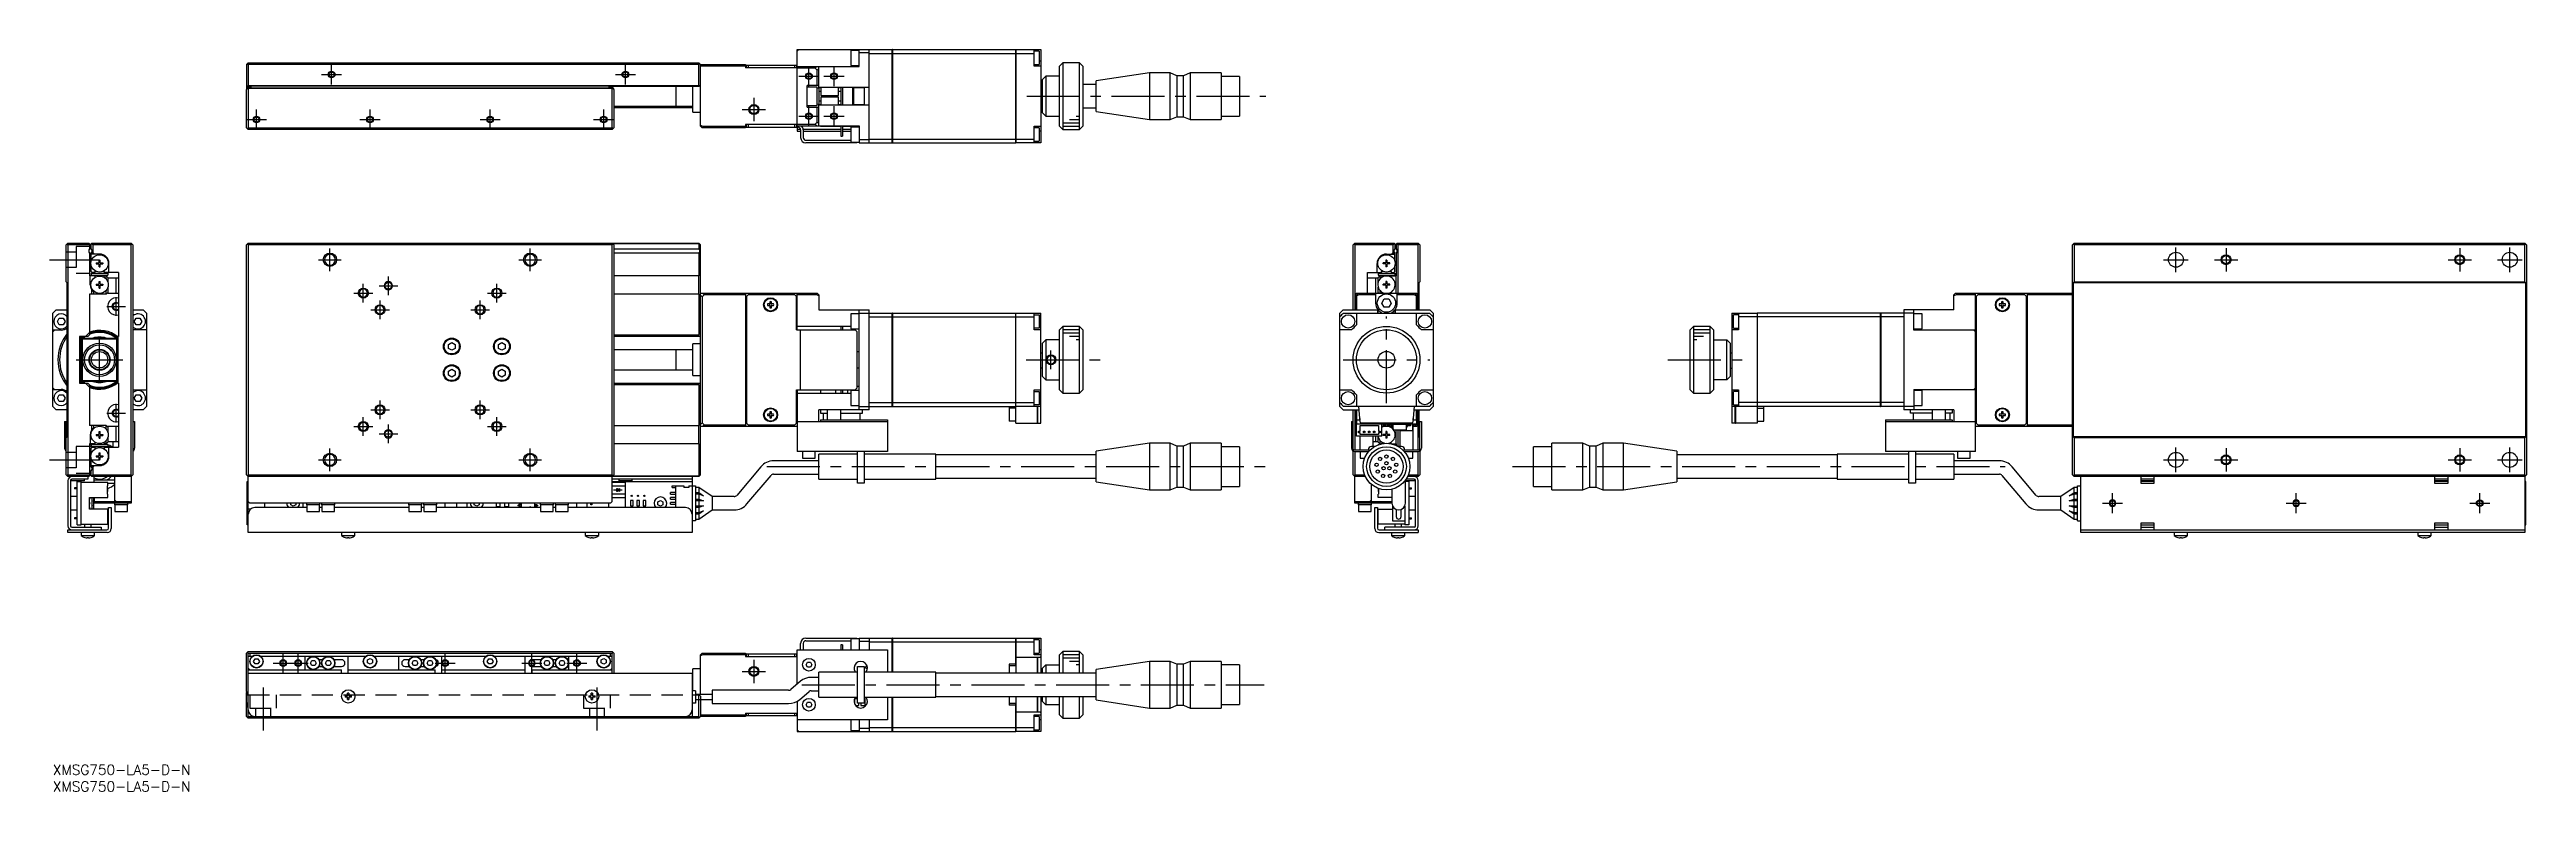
# Model space of a CAD drawing. Extents: x -1 to 741, y -8 to 214.
import ezdxf

# ---------------------------------------------------------------- set-up
doc = ezdxf.new("R2010")
doc.units = 0
doc.header["$LTSCALE"] = 0.5
doc.linetypes.add('CENTER', pattern=[50.8, 31.75, -6.35, 6.35, -6.35])
doc.linetypes.add('DASHED', pattern=[19.05, 12.7, -6.35])
for name, color, linetype in [('MSM_CENTER', 1, 'CENTER'), ('MSM_CONTINUOUS', 7, 'CONTINUOUS'), ('MSM_DASHED', 4, 'DASHED'), ('MSM_NARROW', 5, 'CONTINUOUS'), ('MSM_PART_NUMBER', 7, 'CONTINUOUS')]:
    doc.layers.add(name, color=color, linetype=linetype)
doc.styles.get("Standard").update_dxf_attribs({"font": 'txt.shx', "height": 1, "bigfont": 'bigfont.shx'})

# ---------------------------------------------------------------- blocks, each defined once
blk = doc.blocks.new('*U2')
at = {"layer": 'MSM_PART_NUMBER'}
blk.add_text('XMSG750-LA5-D-N', height=3, dxfattribs=at).set_placement((0, -3))
blk = doc.blocks.new('*U3')
at = {"layer": 'MSM_PART_NUMBER'}
blk.add_text('XMSG750-LA5-D-N', height=3, dxfattribs=at).set_placement((0, -8))

msp = doc.modelspace()

# ---------------------------------------------------------------- linework, layer by layer
at = {"layer": 'MSM_CENTER'}
for p, q in [((83.5, 203.89), (83.5, 209.89)), ((171.5, 203.89), (171.5, 209.89)), ((226.5, 203.39), (226.5, 209.39)), ((234, 203.39), (234, 209.39)), ((80.5, 206.89), (86.5, 206.89)), ((168.5, 206.89), (174.5, 206.89)), ((223.5, 206.39), (229.5, 206.39)), ((231, 206.39), (237, 206.39)), ((291.75, 200.39), (363.34, 200.39)), ((58, 193.39), (64, 193.39)), ((61, 190.39), (61, 196.39)), ((92, 193.39), (98, 193.39)), ((95, 190.39), (95, 196.39)), ((128, 193.39), (134, 193.39)), ((131, 190.39), (131, 196.39)), ((162, 193.39), (168, 193.39)), ((165, 190.39), (165, 196.39)), ((206.5, 196.39), (213.5, 196.39)), ((210, 199.89), (210, 192.89)), ((223.5, 194.39), (229.5, 194.39)), ((226.5, 191.39), (226.5, 197.39)), ((231, 194.39), (237, 194.39)), ((234, 191.39), (234, 197.39)), ((-1, 151.39), (14, 151.39)), ((79.6, 151.39), (86.4, 151.39)), ((83, 147.99), (83, 154.79)), ((139.6, 151.39), (146.4, 151.39)), ((143, 147.99), (143, 154.79)), ((632.3, 151.39), (639.7, 151.39)), ((636, 147.69), (636, 155.09)), ((647.5, 151.39), (654.5, 151.39)), ((651, 154.89), (651, 147.89)), ((717.5, 151.39), (724.5, 151.39)), ((721, 154.89), (721, 147.89)), ((732.3, 151.39), (739.7, 151.39)), ((736, 147.69), (736, 155.09)), ((90.2, 141.39), (95.8, 141.39)), ((93, 138.59), (93, 144.19)), ((97.7, 143.59), (103.3, 143.59)), ((100.5, 140.79), (100.5, 146.39)), ((130.2, 141.39), (135.8, 141.39)), ((133, 138.59), (133, 144.19)), ((16.2, 137.39), (21.8, 137.39)), ((19, 134.59), (19, 140.19)), ((95.2, 136.39), (100.8, 136.39)), ((98, 133.59), (98, 139.19)), ((125.2, 136.39), (130.8, 136.39)), ((128, 133.59), (128, 139.19)), ((399.5, 108.39), (399.5, 134.39)), ((14, 114.39), (14, 128.39)), ((7, 121.39), (21, 121.39)), ((291.53, 121.39), (315.93, 121.39)), ((299, 118.59), (299, 124.19)), ((386.5, 121.39), (412.5, 121.39)), ((483.82, 121.39), (507.94, 121.39)), ((16.2, 105.39), (21.8, 105.39)), ((19, 102.59), (19, 108.19)), ((93, 98.59), (93, 104.19)), ((95.2, 106.39), (100.8, 106.39)), ((98, 103.59), (98, 109.19)), ((125.2, 106.39), (130.8, 106.39)), ((128, 103.59), (128, 109.19)), ((133, 98.59), (133, 104.19)), ((90.2, 101.39), (95.8, 101.39)), ((97.7, 99.19), (103.3, 99.19)), ((100.5, 96.39), (100.5, 101.99)), ((130.2, 101.39), (135.8, 101.39)), ((-1, 91.39), (14, 91.39)), ((79.6, 91.39), (86.4, 91.39)), ((83, 87.99), (83, 94.79)), ((139.6, 91.39), (146.4, 91.39)), ((143, 87.99), (143, 94.79)), ((213.89, 89.39), (363.94, 89.39)), ((437.25, 89.39), (584.85, 89.39)), ((632.3, 91.39), (639.7, 91.39)), ((636, 87.69), (636, 95.09)), ((647.5, 91.39), (654.5, 91.39)), ((651, 94.89), (651, 87.89)), ((717.5, 91.39), (724.5, 91.39)), ((721, 94.89), (721, 87.89)), ((732.3, 91.39), (739.7, 91.39)), ((736, 87.69), (736, 95.09)), ((614, 78.39), (620, 78.39)), ((617, 75.39), (617, 81.39)), ((669, 78.39), (675, 78.39)), ((672, 75.39), (672, 81.39)), ((724, 78.39), (730, 78.39)), ((727, 75.39), (727, 81.39)), ((66, 30.5), (76.5, 30.5)), ((69, 27.5), (69, 33.5)), ((73.5, 27.5), (73.5, 33.5)), ((114.5, 30.5), (120.5, 30.5)), ((117.5, 27.5), (117.5, 33.5)), ((140.5, 30.5), (146.5, 30.5)), ((143.5, 27.5), (143.5, 33.5)), ((154, 30.5), (160, 30.5)), ((157, 27.5), (157, 33.5)), ((210, 31.5), (210, 24.5)), ((63, 23.19), (63, 10.23)), ((163, 23.19), (163, 10.23)), ((206.5, 28), (213.5, 28)), ((224.35, 24), (362.82, 24))]:
    msp.add_line(p, q, dxfattribs=at)
at = {"layer": 'MSM_CONTINUOUS'}
for p, q in [((58, 209.89), (58.5, 210.39)), ((58, 209.89), (58, 202.69)), ((58.25, 210.14), (58.5, 209.89)), ((58.5, 210.39), (193.5, 210.39)), ((193.5, 209.89), (58.5, 209.89)), ((58.5, 209.89), (58.5, 203.59)), ((193.5, 210.39), (194, 209.89)), ((193.5, 209.89), (193.75, 210.14)), ((193.5, 203.59), (193.5, 209.89)), ((194, 209.89), (207.5, 209.89)), ((194, 191.39), (194, 209.89)), ((207.5, 209.39), (194, 209.39)), ((207.5, 209.89), (207.5, 208.89)), ((223, 208.89), (207.5, 208.89)), ((207.8, 208.89), (207.8, 209.69)), ((207.8, 209.69), (222.8, 209.69)), ((208.3, 209.69), (208.3, 208.89)), ((222.3, 208.89), (222.3, 209.69)), ((222.8, 209.69), (222.8, 208.89)), ((223, 213.89), (223.5, 214.39)), ((223, 214.39), (251.45, 214.39)), ((223, 191.49), (223, 214.39)), ((223, 209.29), (241.5, 209.29)), ((228.39, 208.79), (223, 208.79)), ((228.39, 208.79), (228.89, 209.29)), ((229, 208.18), (228.39, 208.79)), ((229.5, 208.68), (229, 208.18)), ((229, 203.64), (229, 208.18)), ((229.5, 202.88), (229.5, 209.29)), ((239, 214.14), (239, 209.64)), ((241.5, 214.14), (239, 214.14)), ((239, 209.64), (241.5, 209.64)), ((241.5, 209.29), (241.5, 214.39)), ((244.5, 213.39), (241.5, 213.39)), ((244.5, 186.39), (244.5, 214.39)), ((244.5, 213.23), (251.45, 213.23)), ((251.45, 186.39), (251.45, 214.39)), ((251.5, 214.38), (251.45, 214.38)), ((251.5, 213.23), (251.45, 213.23)), ((251.5, 214.39), (288.45, 214.39)), ((251.5, 214.39), (251.5, 186.39)), ((251.5, 213.23), (288.45, 213.23)), ((288.45, 186.39), (288.45, 214.39)), ((288.5, 214.38), (288.45, 214.38)), ((288.5, 213.23), (288.45, 213.23)), ((288.5, 214.39), (296, 214.39)), ((288.5, 214.39), (288.5, 186.39)), ((288.5, 213.23), (294, 213.23)), ((294, 209.39), (294, 214.39)), ((295.5, 213.89), (294, 213.89)), ((294, 209.89), (295.5, 209.89)), ((296, 209.39), (294, 209.39)), ((295.5, 213.89), (295.5, 209.89)), ((296, 210.89), (295.5, 210.89)), ((296, 214.39), (296, 186.39)), ((302.5, 210.39), (301.5, 209.39)), ((301.5, 191.39), (301.5, 209.39)), ((302.5, 210.39), (302.5, 190.39)), ((307.5, 210.39), (302.5, 210.39)), ((307.5, 190.39), (307.5, 210.39)), ((308.5, 209.39), (307.5, 210.39)), ((308.5, 209.39), (308.5, 191.39)), ((193.6, 203.39), (58, 203.39)), ((59.4, 203.19), (58, 203.19)), ((58.5, 202.89), (58, 202.39)), ((58.1, 202.59), (58, 202.69)), ((58, 190.89), (58, 202.39)), ((58.1, 202.49), (58.1, 202.69)), ((58.5, 203.59), (58.3, 203.39)), ((59.1, 202.99), (58.4, 202.99)), ((58.5, 202.69), (58.4, 202.79)), ((58.5, 203.59), (193.5, 203.59)), ((58.5, 202.89), (167.5, 202.89)), ((58.5, 202.69), (58.5, 190.89)), ((167.5, 202.69), (58.5, 202.69)), ((59.4, 202.89), (59.4, 203.19)), ((193.5, 203.29), (166.6, 203.29)), ((166.6, 202.89), (166.6, 203.29)), ((167.6, 202.99), (166.9, 202.99)), ((168, 202.39), (167.5, 202.89)), ((167.6, 202.79), (167.5, 202.69)), ((167.5, 190.89), (167.5, 202.69)), ((167.9, 202.69), (167.9, 202.49)), ((168, 202.39), (168, 190.89)), ((186.7, 197.39), (186.7, 203.29)), ((191.7, 195.64), (191.7, 203.29)), ((193.5, 203.29), (194, 203.79)), ((193.65, 203.44), (193.5, 203.59)), ((226, 197.14), (226, 203.64)), ((229.5, 203.64), (226, 203.64)), ((229, 203.14), (226, 203.14)), ((229, 197.64), (229, 203.14)), ((229.5, 202.88), (229, 202.67)), ((244.5, 202.99), (229.5, 202.99)), ((229.6, 197.79), (229.6, 202.99)), ((230.1, 202.89), (229.6, 202.89)), ((229.6, 201.89), (230.1, 201.89)), ((230, 202.99), (230, 202.89)), ((230.1, 202.99), (230.1, 200.64)), ((230.1, 200.64), (235.3, 200.64)), ((235.3, 200.64), (235.3, 202.99)), ((236, 202.89), (235.3, 202.89)), ((235.3, 201.89), (236, 201.89)), ((236, 202.99), (236, 197.79)), ((236.5, 202.99), (236.5, 197.79)), ((239.6, 197.79), (239.6, 202.99)), ((239.8, 202.99), (239.8, 197.79)), ((243, 202.89), (239.8, 202.89)), ((243, 202.99), (243, 197.79)), ((296.5, 203.89), (296, 203.89)), ((296.5, 202.89), (296, 202.89)), ((296, 201.89), (296.5, 201.89)), ((296.5, 205.39), (297.5, 206.39)), ((296.5, 195.39), (296.5, 205.39)), ((301.5, 206.39), (297.5, 206.39)), ((297.5, 206.39), (297.5, 194.39)), ((312.5, 203.89), (308.5, 203.89)), ((328.5, 207.39), (312.5, 204.96)), ((312.5, 195.82), (312.5, 204.96)), ((328.5, 207.39), (328.5, 193.39)), ((334.7, 207.39), (328.5, 207.39)), ((334.7, 193.39), (334.7, 207.39)), ((336.7, 206.54), (334.7, 207.39)), ((336.7, 206.54), (336.7, 194.24)), ((338.7, 206.54), (336.7, 206.54)), ((340.7, 207.39), (338.7, 206.54)), ((338.7, 194.24), (338.7, 206.54)), ((340.7, 207.39), (340.7, 193.39)), ((350, 207.39), (340.7, 207.39)), ((350, 207.39), (350, 193.39)), ((355.5, 206.34), (350, 206.34)), ((355.5, 206.34), (355.5, 194.44)), ((168, 197.39), (191.7, 197.39)), ((191.5, 196.89), (168, 196.89)), ((191.5, 197.39), (191.5, 196.89)), ((191.7, 195.64), (194, 195.64)), ((226, 197.64), (229, 197.64)), ((226, 197.14), (229.5, 197.14)), ((229, 198.11), (229.5, 197.9)), ((229, 192.6), (229, 197.14)), ((229.5, 191.49), (229.5, 197.9)), ((229.5, 197.79), (244.5, 197.79)), ((230.1, 198.89), (229.6, 198.89)), ((229.6, 197.89), (230.1, 197.89)), ((230, 197.89), (230, 197.79)), ((230.1, 200.14), (230.1, 197.79)), ((235.3, 200.14), (230.1, 200.14)), ((235.3, 197.79), (235.3, 200.14)), ((236, 198.89), (235.3, 198.89)), ((235.3, 197.89), (236, 197.89)), ((239.8, 197.89), (243, 197.89)), ((296.5, 198.89), (296, 198.89)), ((296, 197.89), (296.5, 197.89)), ((296, 196.89), (296.5, 196.89)), ((297.5, 194.39), (296.5, 195.39)), ((297.5, 194.39), (301.5, 194.39)), ((308.5, 196.89), (312.5, 196.89)), ((312.5, 195.82), (328.5, 193.39)), ((328.5, 193.39), (334.7, 193.39)), ((334.7, 193.39), (336.7, 194.24)), ((336.7, 194.24), (338.7, 194.24)), ((338.7, 194.24), (340.7, 193.39)), ((340.7, 193.39), (350, 193.39)), ((350, 194.44), (355.5, 194.44)), ((58, 190.89), (58.5, 190.39)), ((58.25, 190.64), (58.5, 190.89)), ((58.5, 190.89), (167.5, 190.89)), ((167.5, 190.39), (58.5, 190.39)), ((167.5, 190.89), (167.75, 190.64)), ((167.5, 190.39), (168, 190.89)), ((194, 191.69), (194.61, 191.39)), ((194.5, 190.89), (194, 191.39)), ((207.5, 190.89), (194.5, 190.89)), ((194.61, 191.39), (207.5, 191.39)), ((194.61, 191.39), (195.11, 190.89)), ((223, 191.89), (207.5, 191.89)), ((207.5, 191.89), (207.5, 190.89)), ((207.8, 191.09), (207.8, 191.89)), ((207.8, 191.09), (223.2, 191.09)), ((208.3, 191.89), (208.3, 191.09)), ((222.3, 191.09), (222.3, 191.89)), ((222.8, 191.89), (222.8, 191.09)), ((223, 191.99), (228.39, 191.99)), ((223, 191.49), (241.5, 191.49)), ((223, 191.09), (223, 189.89)), ((223.99, 190.39), (223, 190.39)), ((223, 189.89), (224, 189.89)), ((224, 190.29), (224, 187.99)), ((236, 190.39), (224.8, 190.39)), ((224.8, 190.29), (224.8, 187.99)), ((224.8, 189.89), (236, 189.89)), ((225.6, 187.19), (239, 187.19)), ((240.8, 186.39), (225.6, 186.39)), ((228.39, 191.99), (229, 192.6)), ((228.89, 191.49), (228.39, 191.99)), ((229, 192.6), (229.5, 192.1)), ((230, 191.49), (230, 191.39)), ((230, 191.39), (236, 191.39)), ((236, 191.49), (236, 188.39)), ((236, 188.39), (236.5, 188.39)), ((236.5, 191.49), (236.5, 188.39)), ((236.5, 191.39), (241.5, 191.39)), ((239, 190.39), (236.5, 190.39)), ((236.5, 189.89), (239, 189.89)), ((239, 191.14), (239, 186.64)), ((241.5, 191.14), (239, 191.14)), ((239, 186.64), (241.5, 186.64)), ((240.3, 186.39), (240.3, 186.64)), ((240.8, 186.64), (240.8, 186.39)), ((241.5, 191.49), (241.5, 186.39)), ((241.5, 187.39), (244.5, 187.39)), ((241.5, 186.39), (251.45, 186.39)), ((244.5, 187.54), (251.45, 187.54)), ((251.5, 187.55), (251.45, 187.55)), ((251.5, 186.4), (251.45, 186.4)), ((251.5, 187.54), (288.45, 187.54)), ((251.5, 186.39), (288.45, 186.39)), ((288.5, 187.55), (288.45, 187.55)), ((288.5, 186.4), (288.45, 186.4)), ((288.5, 187.54), (294, 187.54)), ((296, 186.39), (288.5, 186.39)), ((294, 191.39), (296, 191.39)), ((294, 186.39), (294, 191.39)), ((295.5, 190.89), (294, 190.89)), ((294, 186.89), (295.5, 186.89)), ((295.5, 190.89), (295.5, 186.89)), ((296, 189.89), (295.5, 189.89)), ((301.5, 191.39), (302.5, 190.39)), ((302.5, 190.39), (307.5, 190.39)), ((307.5, 190.39), (308.5, 191.39)), ((4, 155.89), (4.5, 156.39)), ((4, 144.79), (4, 155.89)), ((4.5, 155.89), (4.25, 156.14)), ((4.5, 156.39), (10.8, 156.39)), ((4.5, 155.89), (4.5, 86.89)), ((11, 155.89), (4.5, 155.89)), ((10.8, 156.39), (11, 156.19)), ((11, 156.19), (11, 154.65)), ((11.5, 156.19), (11.7, 156.39)), ((11.5, 154.65), (11.5, 156.19)), ((11.6, 156.29), (12, 155.89)), ((11.7, 156.39), (23.5, 156.39)), ((12, 155.89), (12, 153.59)), ((23.5, 155.89), (12, 155.89)), ((24, 155.89), (23.5, 156.39)), ((23.5, 155.89), (23.75, 156.14)), ((23.5, 86.89), (23.5, 155.89)), ((24, 155.89), (24, 86.89)), ((58, 155.89), (58.5, 156.39)), ((58, 86.89), (58, 155.89)), ((58.25, 156.14), (58.5, 155.89)), ((58.5, 156.39), (193.5, 156.39)), ((167.5, 155.89), (58.5, 155.89)), ((58.5, 155.89), (58.5, 86.89)), ((167.5, 156.39), (168, 155.89)), ((167.5, 155.89), (167.75, 156.14)), ((167.5, 86.89), (167.5, 155.89)), ((193.6, 156.19), (167.7, 156.19)), ((168, 155.89), (168, 86.89)), ((194, 155.89), (193.5, 156.39)), ((193.6, 156.19), (193.65, 156.24)), ((193.6, 154.65), (193.6, 156.19)), ((194, 86.89), (194, 155.89)), ((390, 156.39), (389.5, 155.89)), ((389.5, 136.39), (389.5, 155.89)), ((389.75, 156.14), (390, 155.89)), ((390, 156.39), (401.8, 156.39)), ((401.5, 155.89), (390, 155.89)), ((390, 155.89), (390, 136.39)), ((401.5, 155.89), (401.9, 156.29)), ((401.5, 153.59), (401.5, 155.89)), ((402, 156.19), (401.8, 156.39)), ((402, 156.19), (402, 154.65)), ((402.5, 156.19), (402.7, 156.39)), ((402.5, 154.65), (402.5, 156.19)), ((402.55, 156.24), (402.9, 155.89)), ((402.7, 156.39), (409, 156.39)), ((402.9, 155.89), (402.9, 141.39)), ((409, 155.89), (402.9, 155.89)), ((409, 156.39), (409.5, 155.89)), ((409.25, 156.14), (409, 155.89)), ((409, 136.39), (409, 155.89)), ((409.5, 155.89), (409.5, 144.79)), ((605.5, 156.39), (605, 155.89)), ((605, 86.89), (605, 155.89)), ((605.25, 156.14), (605.5, 155.89)), ((605.5, 156.39), (740.5, 156.39)), ((605.5, 155.89), (605.5, 144.79)), ((740.5, 155.89), (605.5, 155.89)), ((741, 155.89), (740.5, 156.39)), ((740.5, 155.89), (740.75, 156.14)), ((740.5, 144.79), (740.5, 155.89)), ((741, 155.89), (741, 86.89)), ((11, 153.33), (11, 146.59)), ((11.5, 151), (11.5, 153.33)), ((14, 153.09), (11.5, 153.09)), ((11.5, 147.89), (11.5, 149.57)), ((12, 153.59), (11.65, 153.09)), ((12.5, 153.09), (12, 153.59)), ((13, 150.43), (13.8, 150.43)), ((13, 150.43), (13, 150.14)), ((13, 150.14), (13.8, 150.14)), ((13.53, 150.14), (13.53, 150.43)), ((13.86, 151.29), (14.15, 151.29)), ((13.86, 150.49), (13.86, 151.29)), ((14.15, 150.76), (13.86, 150.76)), ((13.86, 149.29), (13.86, 150.08)), ((13.86, 149.82), (14.15, 149.82)), ((13.86, 149.29), (14.15, 149.29)), ((14.15, 150.49), (14.15, 151.29)), ((14.15, 149.29), (14.15, 150.08)), ((14.21, 150.43), (15, 150.43)), ((14.21, 150.14), (15, 150.14)), ((14.47, 150.14), (14.47, 150.43)), ((15, 150.43), (15, 150.14)), ((16.8, 147.59), (16.8, 150.29)), ((168, 154.65), (193.6, 154.65)), ((193.6, 153.33), (168, 153.33)), ((193.6, 146.59), (193.6, 153.33)), ((396.7, 147.59), (396.7, 150.29)), ((398.5, 150.14), (398.5, 150.43)), ((399.29, 150.43), (398.5, 150.43)), ((399.29, 150.14), (398.5, 150.14)), ((399.03, 150.43), (399.03, 150.14)), ((399.64, 151.29), (399.35, 151.29)), ((399.35, 151.29), (399.35, 150.49)), ((399.64, 150.76), (399.35, 150.76)), ((399.35, 150.08), (399.35, 149.29)), ((399.35, 149.82), (399.64, 149.82)), ((399.64, 149.29), (399.35, 149.29)), ((399.5, 153.09), (402, 153.09)), ((399.64, 151.29), (399.64, 150.49)), ((399.64, 150.08), (399.64, 149.29)), ((400.5, 150.43), (399.7, 150.43)), ((400.5, 150.14), (399.7, 150.14)), ((399.97, 150.43), (399.97, 150.14)), ((400.5, 150.14), (400.5, 150.43)), ((401.5, 153.59), (401, 153.09)), ((401.85, 153.09), (401.5, 153.59)), ((402, 151), (402, 153.33)), ((402, 147.89), (402, 149.57)), ((402.5, 146.59), (402.5, 153.33)), ((4, 144.79), (4.3, 144.49)), ((4.3, 98.29), (4.3, 144.49)), ((12.46, 146.59), (11, 146.59)), ((16, 141.09), (11, 141.09)), ((11, 141.09), (11, 128.89)), ((11.2, 143.89), (11.2, 146.59)), ((11.5, 147.89), (11.8, 147.59)), ((11.5, 147.39), (11.5, 146.79)), ((11.5, 147.39), (16.5, 147.39)), ((11.5, 146.79), (16.5, 146.79)), ((11.7, 141.09), (11.7, 142.29)), ((12.45, 147.59), (11.8, 147.59)), ((12.2, 141.74), (12.2, 141.09)), ((12.6, 147.85), (12.45, 147.59)), ((12.46, 146.59), (12.67, 146.21)), ((13, 144.03), (13.8, 144.03)), ((13, 144.03), (13, 143.74)), ((13, 143.74), (13.8, 143.74)), ((13.53, 143.74), (13.53, 144.03)), ((13.86, 144.89), (14.15, 144.89)), ((13.86, 144.09), (13.86, 144.89)), ((14.15, 144.36), (13.86, 144.36)), ((13.86, 142.89), (13.86, 143.68)), ((13.86, 143.42), (14.15, 143.42)), ((13.86, 142.89), (14.15, 142.89)), ((14.15, 144.09), (14.15, 144.89)), ((14.15, 142.89), (14.15, 143.68)), ((14.21, 144.03), (15, 144.03)), ((14.21, 143.74), (15, 143.74)), ((14.47, 143.74), (14.47, 144.03)), ((15, 144.03), (15, 143.74)), ((15.55, 147.59), (15.4, 147.85)), ((15.46, 146.45), (15.54, 146.59)), ((16, 146.59), (15.54, 146.59)), ((19.7, 147.59), (15.55, 147.59)), ((16, 145.55), (16, 146.59)), ((16.5, 146.09), (16, 146.59)), ((16, 141.09), (16, 142.23)), ((16, 141.09), (16.5, 141.59)), ((16.5, 141.39), (16.3, 141.39)), ((16.5, 147.39), (16.5, 146.79)), ((16.5, 146.09), (16.5, 144.6)), ((19.7, 145.84), (16.5, 145.84)), ((16.5, 143.17), (16.5, 141.34)), ((16.5, 141.34), (19.7, 141.34)), ((19, 141.34), (19, 145.84)), ((19.7, 147.59), (19.7, 128.39)), ((193.6, 146.59), (168, 146.59)), ((193.6, 141.09), (168, 141.09)), ((193.5, 141.09), (193.5, 146.59)), ((193.6, 129.03), (193.6, 141.09)), ((194, 141.39), (229, 141.39)), ((194.61, 141.39), (195.11, 140.89)), ((207.5, 141.39), (207.5, 101.39)), ((223, 130.39), (223, 141.39)), ((228.89, 140.89), (228.39, 141.39)), ((229, 141.39), (229.5, 140.89)), ((390.5, 141.39), (390, 140.89)), ((390.5, 141.39), (408.5, 141.39)), ((390.6, 140.89), (391.1, 141.39)), ((391, 141.29), (391, 141.39)), ((391.71, 141.39), (391.21, 140.89)), ((393.8, 141.39), (393.8, 147.59)), ((393.8, 147.59), (397.95, 147.59)), ((397, 145.84), (393.8, 145.84)), ((396.25, 141.39), (396.25, 138.39)), ((396.3, 141.39), (396.3, 145.84)), ((397, 147.39), (397, 146.79)), ((397, 147.39), (402, 147.39)), ((397, 146.79), (402, 146.79)), ((397.5, 146.59), (397, 146.09)), ((397, 144.6), (397, 146.09)), ((397, 141.39), (397, 143.17)), ((397, 141.59), (397.2, 141.39)), ((397.5, 146.59), (397.5, 145.55)), ((397.5, 146.59), (397.96, 146.59)), ((397.5, 142.23), (397.5, 141.39)), ((397.95, 147.59), (398.1, 147.85)), ((397.96, 146.59), (398.04, 146.45)), ((399.29, 144.03), (398.5, 144.03)), ((398.5, 143.74), (398.5, 144.03)), ((399.29, 143.74), (398.5, 143.74)), ((399.03, 144.03), (399.03, 143.74)), ((399.35, 144.89), (399.35, 144.09)), ((399.64, 144.89), (399.35, 144.89)), ((399.64, 144.36), (399.35, 144.36)), ((399.35, 143.68), (399.35, 142.89)), ((399.35, 143.42), (399.64, 143.42)), ((399.64, 142.89), (399.35, 142.89)), ((399.64, 144.89), (399.64, 144.09)), ((399.64, 143.68), (399.64, 142.89)), ((400.5, 144.03), (399.7, 144.03)), ((400.5, 143.74), (399.7, 143.74)), ((399.97, 144.03), (399.97, 143.74)), ((400.5, 143.74), (400.5, 144.03)), ((400.83, 146.21), (401.04, 146.59)), ((400.9, 147.85), (401.05, 147.59)), ((401.04, 146.59), (402.5, 146.59)), ((401.05, 147.59), (401.7, 147.59)), ((401.7, 147.59), (402, 147.89)), ((402, 147.39), (402, 146.79)), ((402.4, 141.39), (402.4, 146.59)), ((402.75, 138.39), (402.75, 141.39)), ((407.79, 140.89), (407.29, 141.39)), ((407.9, 141.39), (408.4, 140.89)), ((408, 141.29), (408, 141.39)), ((409, 140.89), (408.5, 141.39)), ((409.2, 144.49), (409.5, 144.79)), ((409.2, 144.49), (409.2, 136.39)), ((569.5, 140.89), (570, 141.39)), ((570, 141.39), (605, 141.39)), ((570.61, 141.39), (570.11, 140.89)), ((576, 93.89), (576, 141.39)), ((591.5, 101.39), (591.5, 141.39)), ((605.2, 144.49), (605.5, 144.79)), ((605.2, 144.49), (605.2, 98.29)), ((740.8, 144.49), (605.2, 144.49)), ((605.5, 144.79), (740.5, 144.79)), ((740.5, 144.79), (740.8, 144.49)), ((740.8, 98.29), (740.8, 144.49)), ((1, 136.39), (0, 135.39)), ((0, 107.39), (0, 135.39)), ((1, 136.39), (4.3, 136.39)), ((1.35, 132.89), (1.92, 133.89)), ((1.92, 133.89), (3.08, 133.89)), ((3.08, 133.89), (3.65, 132.89)), ((24, 136.39), (27, 136.39)), ((24.35, 132.89), (24.92, 133.89)), ((24.92, 133.89), (26.08, 133.89)), ((26.08, 133.89), (26.65, 132.89)), ((28, 135.39), (27, 136.39)), ((28, 135.39), (28, 107.39)), ((194.5, 140.28), (194, 140.78)), ((195.11, 140.89), (194.5, 140.28)), ((194.5, 140.28), (194.5, 102.5)), ((207.5, 140.89), (195.11, 140.89)), ((208.3, 140.89), (207.8, 140.39)), ((207.8, 140.39), (207.8, 102.39)), ((222.3, 140.89), (208.3, 140.89)), ((214.76, 138.13), (214.08, 138.13)), ((214.08, 137.65), (214.76, 137.65)), ((214.76, 138.81), (214.76, 138.13)), ((214.76, 137.65), (214.76, 136.97)), ((215.24, 138.13), (215.24, 138.81)), ((215.92, 138.13), (215.24, 138.13)), ((215.24, 136.97), (215.24, 137.65)), ((215.24, 137.65), (215.92, 137.65)), ((222.8, 140.39), (222.3, 140.89)), ((222.8, 130.39), (222.8, 140.39)), ((228.89, 140.89), (223, 140.89)), ((229.5, 140.58), (228.89, 140.89)), ((229.5, 140.89), (229.5, 136.39)), ((229.5, 136.39), (244.5, 136.39)), ((239, 135.14), (239, 130.64)), ((241.5, 135.14), (239, 135.14)), ((241.5, 106.39), (241.5, 136.39)), ((241.5, 135.39), (251.45, 135.39)), ((244.5, 106.39), (244.5, 136.39)), ((244.5, 134.23), (251.45, 134.23)), ((251.45, 107.39), (251.45, 135.39)), ((251.5, 135.38), (251.45, 135.38)), ((251.5, 134.23), (251.45, 134.23)), ((251.5, 135.39), (288.45, 135.39)), ((251.5, 135.39), (251.5, 107.39)), ((251.5, 134.23), (288.45, 134.23)), ((288.45, 103.39), (288.45, 135.39)), ((288.5, 135.38), (288.45, 135.38)), ((288.5, 134.23), (288.45, 134.23)), ((288.5, 102.39), (288.5, 135.39)), ((288.5, 135.39), (296, 135.39)), ((288.5, 134.23), (294, 134.23)), ((294, 130.39), (294, 135.39)), ((294, 134.89), (295.5, 134.89)), ((295.5, 134.89), (295.5, 130.89)), ((296, 102.39), (296, 135.39)), ((386.5, 136.39), (385.5, 135.39)), ((385.5, 107.39), (385.5, 135.39)), ((386.5, 136.39), (396.9, 136.39)), ((386.65, 135.39), (412.35, 135.39)), ((390.2, 140.89), (390.6, 140.89)), ((390.2, 136.39), (390.2, 140.89)), ((390.6, 140.39), (390.2, 140.39)), ((390.5, 135.39), (390.5, 131.89)), ((391.21, 140.89), (390.6, 140.58)), ((390.6, 136.39), (390.6, 140.89)), ((396.25, 140.89), (391.21, 140.89)), ((396.9, 135.39), (396.9, 136.39)), ((397.01, 135.39), (397.01, 136.3)), ((398.06, 138.39), (398.78, 139.64)), ((398.78, 137.14), (398.06, 138.39)), ((398.78, 139.64), (400.22, 139.64)), ((400.22, 137.14), (398.78, 137.14)), ((400.22, 139.64), (400.94, 138.39)), ((400.94, 138.39), (400.22, 137.14)), ((401.99, 136.3), (401.99, 135.39)), ((402.1, 136.39), (412.5, 136.39)), ((402.1, 136.39), (402.1, 135.39)), ((407.79, 140.89), (402.75, 140.89)), ((408.4, 140.58), (407.79, 140.89)), ((408.4, 140.89), (408.8, 140.89)), ((408.4, 140.89), (408.4, 136.39)), ((408.8, 140.39), (408.4, 140.39)), ((408.5, 131.89), (408.5, 135.39)), ((408.8, 140.89), (408.8, 136.39)), ((413.5, 135.39), (412.5, 136.39)), ((413.5, 135.39), (413.5, 107.39)), ((503, 135.39), (503, 102.39)), ((503, 135.39), (510.5, 135.39)), ((505, 134.89), (503.5, 134.89)), ((503.5, 130.89), (503.5, 134.89)), ((505, 135.39), (505, 130.39)), ((510.5, 134.23), (505, 134.23)), ((510.5, 135.39), (510.5, 102.39)), ((510.5, 135.38), (510.55, 135.38)), ((510.5, 134.23), (510.55, 134.23)), ((547.5, 135.39), (510.55, 135.39)), ((510.55, 135.39), (510.55, 103.39)), ((547.5, 134.23), (510.55, 134.23)), ((547.5, 107.39), (547.5, 135.39)), ((547.5, 135.38), (547.55, 135.38)), ((547.5, 134.23), (547.55, 134.23)), ((547.55, 135.39), (547.55, 107.39)), ((557.5, 135.39), (547.55, 135.39)), ((554.5, 134.23), (547.55, 134.23)), ((554.5, 136.39), (554.5, 106.39)), ((569.5, 136.39), (554.5, 136.39)), ((557.5, 130.29), (557.5, 136.39)), ((560, 135.14), (557.5, 135.14)), ((560, 130.64), (560, 135.14)), ((570.11, 140.89), (569.5, 140.58)), ((569.5, 136.39), (569.5, 140.89)), ((576, 140.89), (570.11, 140.89)), ((576.2, 135.64), (576, 135.64)), ((576.7, 140.89), (576.2, 140.39)), ((576.2, 140.39), (576.2, 102.39)), ((590.7, 140.89), (576.7, 140.89)), ((583.76, 138.13), (583.08, 138.13)), ((583.08, 137.65), (583.76, 137.65)), ((583.76, 138.81), (583.76, 138.13)), ((583.76, 137.65), (583.76, 136.97)), ((584.24, 138.13), (584.24, 138.81)), ((584.92, 138.13), (584.24, 138.13)), ((584.24, 136.97), (584.24, 137.65)), ((584.24, 137.65), (584.92, 137.65)), ((591.2, 140.39), (590.7, 140.89)), ((591.2, 102.39), (591.2, 140.39)), ((591.5, 135.64), (591.2, 135.64)), ((591.5, 135.14), (591.2, 135.14)), ((605, 140.89), (591.5, 140.89)), ((0, 129.79), (0.5, 130.29)), ((2.5, 130.29), (0, 130.29)), ((1.92, 131.89), (1.35, 132.89)), ((3.08, 131.89), (1.92, 131.89)), ((3.65, 132.89), (3.08, 131.89)), ((8, 128.39), (8, 114.39)), ((10.5, 128.39), (8, 128.39)), ((8.5, 127.09), (9.3, 127.89)), ((8.5, 115.69), (8.5, 127.09)), ((8.8, 127.39), (8.8, 115.39)), ((19, 127.59), (9, 127.59)), ((9.3, 127.89), (18.7, 127.89)), ((9.79, 128.39), (11, 129.59)), ((11, 128.89), (10.5, 128.39)), ((18.7, 127.89), (19.5, 127.09)), ((19.2, 115.39), (19.2, 127.39)), ((19.5, 128.39), (19.5, 114.39)), ((19.7, 128.39), (19.5, 128.39)), ((28, 130.39), (24, 130.39)), ((24.92, 131.89), (24.35, 132.89)), ((26.08, 131.89), (24.92, 131.89)), ((26.65, 132.89), (26.08, 131.89)), ((118.5, 125.96), (119.5, 126.54)), ((119.5, 126.54), (120.5, 125.96)), ((133.5, 125.96), (134.5, 126.54)), ((134.5, 126.54), (135.5, 125.96)), ((168, 128.89), (193.5, 128.89)), ((194, 128.39), (168, 128.39)), ((193.5, 128.89), (193.6, 129.03)), ((193.5, 128.39), (193.5, 128.89)), ((194, 129.19), (193.6, 129.03)), ((207.8, 131.39), (207.5, 131.39)), ((207.5, 129.64), (207.8, 129.64)), ((207.7, 126.39), (207.5, 126.19)), ((207.8, 126.39), (207.7, 126.39)), ((207.7, 126.39), (207.7, 116.39)), ((239, 131.39), (222.8, 131.39)), ((222.8, 130.39), (240.3, 130.39)), ((224, 112.39), (224, 130.39)), ((236, 131.39), (236, 130.39)), ((236.5, 131.39), (236.5, 130.39)), ((239, 130.64), (241.5, 130.64)), ((240.8, 129.89), (240.3, 130.39)), ((240.8, 129.89), (240.8, 112.89)), ((295.5, 130.89), (294, 130.89)), ((296, 130.39), (294, 130.39)), ((296, 131.89), (295.5, 131.89)), ((296.5, 126.39), (297.5, 127.39)), ((296.5, 116.39), (296.5, 126.39)), ((301.5, 127.39), (297.5, 127.39)), ((297.5, 127.39), (297.5, 115.39)), ((302.5, 131.39), (301.5, 130.39)), ((301.5, 112.39), (301.5, 130.39)), ((302.5, 131.39), (302.5, 111.39)), ((307.5, 131.39), (302.5, 131.39)), ((307.5, 111.39), (307.5, 131.39)), ((308.5, 130.39), (307.5, 131.39)), ((308.5, 130.39), (308.5, 112.39)), ((389, 130.39), (385.5, 130.39)), ((413.5, 130.39), (410, 130.39)), ((491.5, 131.39), (490.5, 130.39)), ((490.5, 112.39), (490.5, 130.39)), ((491.5, 131.39), (491.5, 111.39)), ((496.5, 131.39), (491.5, 131.39)), ((496.5, 130.39), (491.5, 130.39)), ((496.5, 129.39), (491.5, 129.39)), ((494.5, 128.39), (491.5, 128.39)), ((492.5, 127.39), (491.5, 127.39)), ((496.5, 111.39), (496.5, 131.39)), ((497.5, 130.39), (496.5, 131.39)), ((497.5, 130.39), (497.5, 112.39)), ((497.5, 127.39), (501.5, 127.39)), ((502.5, 126.39), (501.5, 127.39)), ((501.5, 115.39), (501.5, 127.39)), ((502.5, 126.39), (502.5, 116.39)), ((503, 131.89), (503.5, 131.89)), ((505, 130.39), (503, 130.39)), ((503.5, 130.89), (505, 130.89)), ((557.5, 130.64), (560, 130.64)), ((576, 130.29), (557.5, 130.29)), ((575.5, 130.29), (576, 129.79)), ((576.2, 131.39), (576, 131.39)), ((576.2, 130.39), (576, 130.39)), ((576.2, 128.89), (576, 128.89)), ((591.2, 129.64), (591.5, 129.64)), ((591.3, 126.39), (591.2, 126.39)), ((591.3, 116.39), (591.3, 126.39)), ((591.5, 126.19), (591.3, 126.39)), ((17.2, 124.36), (17.2, 124.55)), ((17.2, 124.36), (17.43, 124.14)), ((17.43, 124.31), (17.43, 124.14)), ((17.43, 124.14), (17.56, 124.14)), ((118.5, 124.81), (118.5, 125.96)), ((119.5, 124.23), (118.5, 124.81)), ((120.5, 124.81), (119.5, 124.23)), ((120.5, 125.96), (120.5, 124.81)), ((133.5, 124.81), (133.5, 125.96)), ((134.5, 124.23), (133.5, 124.81)), ((135.5, 124.81), (134.5, 124.23)), ((135.5, 125.96), (135.5, 124.81)), ((191.7, 124.39), (168, 124.39)), ((186.7, 118.39), (186.7, 124.39)), ((191.7, 116.64), (191.7, 126.14)), ((194, 126.14), (191.7, 126.14)), ((240.8, 123.89), (241.5, 123.89)), ((241.5, 118.89), (240.8, 118.89)), ((296.5, 123.39), (296, 123.39)), ((296.5, 118.89), (296, 118.89)), ((503, 123.39), (502.5, 123.39)), ((502.5, 118.89), (503, 118.89)), ((0.5, 112.49), (0, 112.99)), ((0, 112.49), (2.5, 112.49)), ((8, 114.39), (10.5, 114.39)), ((9.3, 114.89), (8.5, 115.69)), ((9, 115.19), (19, 115.19)), ((18.7, 114.89), (9.3, 114.89)), ((11, 113.18), (9.79, 114.39)), ((10.5, 114.39), (11, 113.89)), ((11, 113.89), (11, 101.69)), ((17.43, 118.64), (17.2, 118.41)), ((17.2, 118.22), (17.2, 118.41)), ((17.43, 118.64), (17.43, 118.47)), ((17.56, 118.64), (17.43, 118.64)), ((19.5, 115.69), (18.7, 114.89)), ((19.7, 114.39), (19.5, 114.39)), ((19.7, 114.39), (19.7, 95.19)), ((24, 112.39), (28, 112.39)), ((118.5, 117.96), (119.5, 118.54)), ((118.5, 116.81), (118.5, 117.96)), ((119.5, 116.23), (118.5, 116.81)), ((119.5, 118.54), (120.5, 117.96)), ((120.5, 116.81), (119.5, 116.23)), ((120.5, 117.96), (120.5, 116.81)), ((133.5, 117.96), (134.5, 118.54)), ((133.5, 116.81), (133.5, 117.96)), ((134.5, 116.23), (133.5, 116.81)), ((134.5, 118.54), (135.5, 117.96)), ((135.5, 116.81), (134.5, 116.23)), ((135.5, 117.96), (135.5, 116.81)), ((168, 118.39), (191.7, 118.39)), ((168, 114.39), (194, 114.39)), ((193.5, 113.89), (168, 113.89)), ((191.7, 116.64), (194, 116.64)), ((193.5, 113.89), (193.5, 114.39)), ((193.6, 113.75), (193.5, 113.89)), ((193.6, 101.69), (193.6, 113.75)), ((193.6, 113.75), (194, 113.58)), ((207.5, 116.59), (207.7, 116.39)), ((207.8, 113.14), (207.5, 113.14)), ((207.5, 111.39), (207.8, 111.39)), ((207.7, 116.39), (207.8, 116.39)), ((222.8, 102.39), (222.8, 112.39)), ((222.8, 112.39), (240.3, 112.39)), ((222.8, 111.39), (239, 111.39)), ((223, 112.39), (223, 93.89)), ((230, 112.39), (230, 111.39)), ((234.5, 111.39), (234.5, 112.39)), ((236, 112.39), (236, 111.39)), ((236.5, 112.39), (236.5, 111.39)), ((238, 112.39), (238, 111.39)), ((239, 112.14), (239, 107.64)), ((241.5, 112.14), (239, 112.14)), ((240.3, 112.39), (240.8, 112.89)), ((241.5, 113.39), (240.8, 113.39)), ((294, 112.39), (296, 112.39)), ((294, 107.39), (294, 112.39)), ((294, 111.89), (295.5, 111.89)), ((295.5, 111.89), (295.5, 107.89)), ((297.5, 115.39), (296.5, 116.39)), ((297.5, 115.39), (301.5, 115.39)), ((301.5, 112.39), (302.5, 111.39)), ((302.5, 111.39), (307.5, 111.39)), ((307.5, 111.39), (308.5, 112.39)), ((385.5, 112.39), (389, 112.39)), ((410, 112.39), (413.5, 112.39)), ((490.5, 112.39), (491.5, 111.39)), ((491.5, 111.39), (496.5, 111.39)), ((496.5, 111.39), (497.5, 112.39)), ((501.5, 115.39), (497.5, 115.39)), ((501.5, 115.39), (502.5, 116.39)), ((503, 112.39), (505, 112.39)), ((505, 111.89), (503.5, 111.89)), ((503.5, 107.89), (503.5, 111.89)), ((505, 112.39), (505, 107.39)), ((557.5, 112.49), (576, 112.49)), ((557.5, 112.49), (557.5, 106.39)), ((560, 112.14), (557.5, 112.14)), ((560, 107.64), (560, 112.14)), ((576, 112.99), (575.5, 112.49)), ((576, 113.89), (576.2, 113.89)), ((576.2, 112.39), (576, 112.39)), ((576, 111.39), (576.2, 111.39)), ((591.2, 116.39), (591.3, 116.39)), ((591.5, 113.14), (591.2, 113.14)), ((591.3, 116.39), (591.5, 116.59)), ((0, 107.39), (1, 106.39)), ((4.3, 106.39), (1, 106.39)), ((1.35, 109.89), (1.92, 110.89)), ((1.92, 108.89), (1.35, 109.89)), ((1.92, 110.89), (3.08, 110.89)), ((3.08, 108.89), (1.92, 108.89)), ((3.08, 110.89), (3.65, 109.89)), ((3.65, 109.89), (3.08, 108.89)), ((27, 106.39), (24, 106.39)), ((24.35, 109.89), (24.92, 110.89)), ((24.92, 108.89), (24.35, 109.89)), ((24.92, 110.89), (26.08, 110.89)), ((26.08, 108.89), (24.92, 108.89)), ((26.08, 110.89), (26.65, 109.89)), ((26.65, 109.89), (26.08, 108.89)), ((27, 106.39), (28, 107.39)), ((214.76, 105.13), (214.08, 105.13)), ((214.08, 104.65), (214.76, 104.65)), ((214.76, 105.81), (214.76, 105.13)), ((214.76, 104.65), (214.76, 103.97)), ((215.24, 105.13), (215.24, 105.81)), ((215.92, 105.13), (215.24, 105.13)), ((215.24, 104.65), (215.92, 104.65)), ((215.24, 103.97), (215.24, 104.65)), ((229.5, 102.89), (229.5, 106.39)), ((244.5, 106.39), (229.5, 106.39)), ((230, 106.39), (230, 105.39)), ((230, 105.39), (232, 105.39)), ((230.75, 105.39), (230.75, 103.39)), ((232, 106.39), (232, 103.39)), ((236, 103.39), (236, 106.39)), ((236, 105.39), (242.5, 105.39)), ((239, 107.64), (241.5, 107.64)), ((241.5, 107.39), (251.45, 107.39)), ((241.75, 105.39), (241.75, 103.39)), ((242.5, 105.39), (242.5, 106.39)), ((244.5, 108.54), (251.45, 108.54)), ((251.5, 108.55), (251.45, 108.55)), ((251.5, 107.4), (251.45, 107.4)), ((251.5, 108.54), (288.45, 108.54)), ((251.5, 107.39), (288.45, 107.39)), ((286.5, 107.39), (286.5, 102.99)), ((288.45, 106.89), (286.5, 106.89)), ((288.5, 108.55), (288.45, 108.55)), ((288.5, 107.4), (288.45, 107.4)), ((288.5, 108.54), (294, 108.54)), ((296, 107.39), (288.5, 107.39)), ((295.5, 107.89), (294, 107.89)), ((294.95, 102.39), (294.95, 107.39)), ((295, 107.39), (295, 102.39)), ((296, 110.89), (295.5, 110.89)), ((385.5, 107.39), (386.5, 106.39)), ((386.5, 106.39), (391.32, 106.39)), ((412.35, 107.39), (386.65, 107.39)), ((389.5, 94.59), (389.5, 106.39)), ((390, 106.39), (390, 94.39)), ((390.2, 101.89), (390.2, 106.39)), ((390.5, 110.89), (390.5, 107.39)), ((390.6, 103.39), (390.6, 106.39)), ((391.58, 102.67), (391.25, 107.39)), ((407.75, 107.39), (407.42, 102.67)), ((407.68, 106.39), (412.5, 106.39)), ((408.4, 106.39), (408.4, 103.39)), ((408.5, 107.39), (408.5, 110.89)), ((408.8, 106.39), (408.8, 101.89)), ((409, 94.39), (409, 106.39)), ((409.2, 106.39), (409.2, 98.29)), ((412.5, 106.39), (413.5, 107.39)), ((503, 110.89), (503.5, 110.89)), ((510.5, 107.39), (503, 107.39)), ((503.5, 107.89), (505, 107.89)), ((504, 102.39), (504, 107.39)), ((504.05, 107.39), (504.05, 102.39)), ((510.5, 108.54), (505, 108.54)), ((510.5, 108.55), (510.55, 108.55)), ((510.5, 107.4), (510.55, 107.4)), ((547.5, 108.54), (510.55, 108.54)), ((547.5, 107.39), (510.55, 107.39)), ((510.55, 106.89), (512.5, 106.89)), ((512.5, 102.99), (512.5, 107.39)), ((547.5, 108.55), (547.55, 108.55)), ((547.5, 107.4), (547.55, 107.4)), ((554.5, 108.54), (547.55, 108.54)), ((557.5, 107.39), (547.55, 107.39)), ((569.5, 106.39), (554.5, 106.39)), ((556.5, 105.39), (556.5, 106.39)), ((563, 105.39), (556.5, 105.39)), ((557.25, 105.39), (557.25, 103.39)), ((557.5, 107.64), (560, 107.64)), ((563, 106.39), (563, 103.39)), ((567, 103.39), (567, 106.39)), ((569, 105.39), (567, 105.39)), ((568.25, 105.39), (568.25, 103.39)), ((569, 106.39), (569, 105.39)), ((569.5, 106.39), (569.5, 102.89)), ((576, 107.14), (576.2, 107.14)), ((583.76, 105.13), (583.08, 105.13)), ((583.08, 104.65), (583.76, 104.65)), ((583.76, 105.81), (583.76, 105.13)), ((583.76, 104.65), (583.76, 103.97)), ((584.24, 105.13), (584.24, 105.81)), ((584.92, 105.13), (584.24, 105.13)), ((584.24, 103.97), (584.24, 104.65)), ((584.24, 104.65), (584.92, 104.65)), ((591.2, 107.64), (591.5, 107.64)), ((591.2, 107.14), (591.5, 107.14)), ((3.5, 102.89), (3.5, 94.89)), ((3.5, 102.89), (4, 102.89)), ((4, 86.89), (4, 102.89)), ((4.3, 98.29), (4, 97.99)), ((16, 101.69), (11, 101.69)), ((11.2, 98.89), (11.2, 96.19)), ((11.7, 100.48), (11.7, 101.69)), ((12.2, 101.69), (12.2, 101.03)), ((12.46, 96.19), (12.67, 96.56)), ((13, 99.03), (13.8, 99.03)), ((13, 99.03), (13, 98.74)), ((13, 98.74), (13.8, 98.74)), ((13.53, 98.74), (13.53, 99.03)), ((13.86, 99.89), (14.15, 99.89)), ((13.86, 99.09), (13.86, 99.89)), ((14.15, 99.36), (13.86, 99.36)), ((13.86, 97.89), (13.86, 98.68)), ((13.86, 98.42), (14.15, 98.42)), ((13.86, 97.89), (14.15, 97.89)), ((14.15, 99.09), (14.15, 99.89)), ((14.15, 97.89), (14.15, 98.68)), ((14.21, 99.03), (15, 99.03)), ((14.21, 98.74), (15, 98.74)), ((14.47, 98.74), (14.47, 99.03)), ((15, 99.03), (15, 98.74)), ((16, 100.55), (16, 101.69)), ((16.5, 101.19), (16, 101.69)), ((16, 96.19), (16, 97.23)), ((16, 96.19), (16.5, 96.69)), ((16.5, 101.39), (16.3, 101.39)), ((19.7, 101.44), (16.5, 101.44)), ((16.5, 101.44), (16.5, 99.6)), ((16.5, 98.17), (16.5, 96.69)), ((16.5, 96.94), (19.7, 96.94)), ((18, 96.94), (18, 95.19)), ((19, 96.94), (19, 101.44)), ((24, 102.89), (24.5, 102.89)), ((24.5, 102.89), (24.5, 94.89)), ((168, 101.69), (193.6, 101.69)), ((193.5, 96.19), (193.5, 101.69)), ((194, 102), (194.5, 102.5)), ((223, 101.39), (194, 101.39)), ((194.5, 102.5), (195.11, 101.89)), ((195.11, 101.89), (194.61, 101.39)), ((195.11, 101.89), (207.5, 101.89)), ((207.8, 102.39), (208.3, 101.89)), ((208.3, 101.89), (222.3, 101.89)), ((222.3, 101.89), (222.8, 102.39)), ((223, 102.89), (250, 102.89)), ((230, 103.39), (250, 103.39)), ((230, 103.39), (230, 102.89)), ((250, 103.39), (250, 93.89)), ((288.5, 102.99), (286.5, 102.99)), ((288.5, 103.39), (288.45, 103.39)), ((288.5, 102.39), (294.95, 102.39)), ((295, 102.44), (294.95, 102.44)), ((295, 102.39), (296, 102.39)), ((389, 102.89), (389, 94.89)), ((389, 102.89), (389.5, 102.89)), ((390, 101.89), (390.5, 101.39)), ((390.2, 102.39), (390.5, 102.39)), ((390.57, 101.89), (390.2, 101.89)), ((390.5, 103.39), (390.5, 102.19)), ((390.5, 103.39), (391.53, 103.39)), ((390.5, 102.19), (408.5, 102.19)), ((390.5, 101.39), (390.57, 101.39)), ((390.57, 98.49), (390.57, 102.19)), ((398.07, 98.49), (390.57, 98.49)), ((391.07, 100.04), (391.57, 100.04)), ((391.07, 99.54), (391.07, 100.04)), ((391.57, 99.54), (391.07, 99.54)), ((391.5, 103.81), (391.5, 103.39)), ((391.5, 98.49), (391.5, 94.39)), ((391.57, 100.04), (391.57, 101.69)), ((391.57, 101.69), (397.07, 101.69)), ((391.57, 98.99), (391.57, 99.54)), ((397.07, 98.99), (391.57, 98.99)), ((407.12, 102.39), (391.88, 102.39)), ((395.5, 95.39), (395.5, 98.49)), ((395.5, 96.94), (397, 96.94)), ((396.3, 96.94), (396.3, 98.49)), ((397, 96.69), (397, 98.17)), ((397, 96.69), (397.5, 96.19)), ((397.07, 101.69), (397.07, 100.04)), ((397.07, 100.04), (397.57, 100.04)), ((397.07, 99.54), (397.07, 98.99)), ((397.57, 99.54), (397.07, 99.54)), ((397.5, 97.23), (397.5, 96.19)), ((397.57, 100.04), (397.57, 99.54)), ((398.07, 98.49), (398.07, 102.19)), ((401.09, 101.39), (398.07, 101.39)), ((398.5, 102.19), (398.5, 101.39)), ((399.25, 101.76), (398.5, 101.76)), ((399.25, 101.64), (398.5, 101.64)), ((399.29, 99.03), (398.5, 99.03)), ((398.5, 98.74), (398.5, 99.03)), ((399.29, 98.74), (398.5, 98.74)), ((399.03, 99.03), (399.03, 98.74)), ((399.25, 102.19), (399.25, 101.39)), ((399.64, 99.89), (399.35, 99.89)), ((399.35, 99.89), (399.35, 99.09)), ((399.64, 99.36), (399.35, 99.36)), ((399.35, 98.68), (399.35, 97.89)), ((399.35, 98.42), (399.64, 98.42)), ((399.64, 97.89), (399.35, 97.89)), ((399.64, 99.89), (399.64, 99.09)), ((399.64, 98.68), (399.64, 97.89)), ((400.5, 99.03), (399.7, 99.03)), ((400.5, 98.74), (399.7, 98.74)), ((399.75, 102.19), (399.75, 101.39)), ((400.5, 101.76), (399.75, 101.76)), ((400.5, 101.64), (399.75, 101.64)), ((399.97, 99.03), (399.97, 98.74)), ((400.45, 101.96), (400.45, 102.19)), ((400.45, 101.96), (400.96, 101.96)), ((400.5, 101.96), (400.5, 101.39)), ((400.5, 98.74), (400.5, 99.03)), ((400.7, 101.96), (400.7, 102.19)), ((400.77, 101.96), (400.77, 102.19)), ((401.03, 96.22), (400.83, 96.56)), ((401, 102.19), (401, 102.19)), ((401, 101.95), (401, 101.39)), ((401.06, 101.76), (401, 101.76)), ((401.06, 101.64), (401, 101.64)), ((401.06, 101.86), (401.06, 101.53)), ((401.29, 101.53), (401.29, 101.86)), ((401.5, 101.76), (401.29, 101.76)), ((401.5, 101.64), (401.29, 101.64)), ((401.39, 101.43), (401.5, 101.43)), ((401.39, 101.2), (401.5, 101.2)), ((401.5, 100.73), (401.5, 101.99)), ((401.85, 100.34), (401.53, 100.66)), ((401.6, 102.09), (405.3, 102.09)), ((405.3, 100.31), (401.92, 100.31)), ((402.19, 102.19), (402.19, 102.09)), ((402.4, 96.19), (402.4, 100.31)), ((402.75, 102.19), (402.75, 102.09)), ((402.9, 100.31), (402.9, 95.51)), ((403.5, 100.31), (403.5, 95.39)), ((403.6, 102.19), (403.6, 102.09)), ((403.6, 100.31), (403.6, 100.19)), ((403.6, 100.19), (407.4, 100.19)), ((403.72, 102.19), (403.72, 102.09)), ((405.4, 101.99), (405.4, 100.41)), ((405.61, 101.64), (405.4, 101.64)), ((405.4, 101.43), (405.51, 101.43)), ((405.4, 101.2), (405.51, 101.2)), ((405.61, 101.53), (405.61, 101.86)), ((405.72, 102.19), (405.72, 102.1)), ((405.84, 101.86), (405.84, 101.53)), ((406.67, 101.64), (405.84, 101.64)), ((405.94, 101.96), (406.45, 101.96)), ((406.14, 102.19), (406.14, 101.96)), ((406.2, 102.19), (406.2, 101.96)), ((406.45, 102.19), (406.45, 101.96)), ((406.67, 102.19), (406.67, 101.64)), ((407.4, 100.19), (407.4, 102.19)), ((407.4, 101.5), (407.79, 101.89)), ((407.4, 101.89), (407.79, 101.89)), ((408.5, 101.39), (407.4, 101.39)), ((407.47, 103.39), (408.5, 103.39)), ((407.5, 103.39), (407.5, 103.81)), ((407.5, 94.39), (407.5, 101.39)), ((407.79, 101.89), (408.39, 102.19)), ((408.4, 101.89), (407.9, 101.39)), ((408, 101.39), (408, 101.49)), ((408.4, 102.19), (408.4, 101.89)), ((408.8, 101.89), (408.4, 101.89)), ((408.5, 103.39), (408.5, 102.19)), ((408.5, 102.39), (408.8, 102.39)), ((408.5, 101.39), (409, 101.89)), ((409.5, 97.99), (409.2, 98.29)), ((409.5, 102.89), (410, 102.89)), ((409.5, 94.59), (409.5, 102.89)), ((410, 102.89), (410, 94.89)), ((504, 102.39), (503, 102.39)), ((504, 102.44), (504.05, 102.44)), ((510.5, 102.39), (504.05, 102.39)), ((510.55, 103.39), (510.5, 103.39)), ((510.5, 102.99), (512.5, 102.99)), ((549, 103.39), (569, 103.39)), ((549, 103.39), (549, 93.89)), ((549, 102.89), (576, 102.89)), ((569, 103.39), (569, 102.89)), ((605, 101.39), (576, 101.39)), ((576.2, 102.39), (576.7, 101.89)), ((576.7, 101.89), (590.7, 101.89)), ((590.7, 101.89), (591.2, 102.39)), ((591.5, 101.89), (605, 101.89)), ((605.5, 97.99), (605.2, 98.29)), ((740.8, 98.29), (605.2, 98.29)), ((605.5, 97.99), (605.5, 86.89)), ((740.5, 97.99), (605.5, 97.99)), ((740.8, 98.29), (740.5, 97.99)), ((740.5, 86.89), (740.5, 97.99)), ((12.46, 96.19), (11, 96.19)), ((11, 96.19), (11, 86.59)), ((11, 95.39), (18, 95.39)), ((11, 94.39), (11.5, 94.39)), ((11, 93.89), (11.5, 93.89)), ((11.5, 91.11), (11, 91.11)), ((11.5, 95.99), (11.5, 95.39)), ((11.5, 95.99), (16.5, 95.99)), ((11.8, 95.19), (11.5, 94.89)), ((11.5, 93.2), (11.5, 94.89)), ((11.5, 89.45), (11.5, 91.77)), ((11.5, 89.69), (14, 89.69)), ((11.65, 89.69), (12, 89.19)), ((11.8, 95.19), (12.45, 95.19)), ((12, 89.19), (12.5, 89.69)), ((12, 89.19), (12, 86.89)), ((12.6, 94.93), (12.45, 95.19)), ((13, 92.63), (13.8, 92.63)), ((13, 92.63), (13, 92.34)), ((13, 92.34), (13.8, 92.34)), ((13.53, 92.34), (13.53, 92.63)), ((13.86, 93.49), (14.15, 93.49)), ((13.86, 92.69), (13.86, 93.49)), ((14.15, 92.96), (13.86, 92.96)), ((13.86, 91.49), (13.86, 92.28)), ((13.86, 92.02), (14.15, 92.02)), ((13.86, 91.49), (14.15, 91.49)), ((14.15, 92.69), (14.15, 93.49)), ((14.15, 91.49), (14.15, 92.28)), ((14.21, 92.63), (15, 92.63)), ((14.21, 92.34), (15, 92.34)), ((14.47, 92.34), (14.47, 92.63)), ((15, 92.63), (15, 92.34)), ((15.55, 95.19), (15.4, 94.93)), ((15.46, 96.33), (15.54, 96.19)), ((16, 96.19), (15.54, 96.19)), ((15.55, 95.19), (19.7, 95.19)), ((16.5, 95.99), (16.5, 95.39)), ((16.8, 92.49), (16.8, 95.19)), ((193.6, 96.19), (168, 96.19)), ((193.6, 86.59), (193.6, 96.19)), ((212.07, 89.33), (204.87, 80.74)), ((229.5, 91.11), (215.9, 91.11)), ((250, 93.89), (223, 93.89)), ((224.6, 93.89), (224.6, 91.89)), ((224.6, 91.89), (228.4, 91.89)), ((228.4, 91.89), (228.4, 93.89)), ((241, 93.14), (229.5, 93.14)), ((229.5, 85.64), (229.5, 93.14)), ((241, 84.39), (241, 93.89)), ((243, 93.89), (243, 84.39)), ((264.5, 93.14), (243, 93.14)), ((264.5, 85.64), (264.5, 93.14)), ((312.5, 92.89), (264.5, 92.89)), ((328.5, 96.39), (312.5, 93.96)), ((312.5, 84.82), (312.5, 93.96)), ((328.5, 96.39), (328.5, 82.39)), ((334.7, 96.39), (328.5, 96.39)), ((334.7, 82.39), (334.7, 96.39)), ((336.7, 95.54), (334.7, 96.39)), ((336.7, 95.54), (336.7, 83.24)), ((338.7, 95.54), (336.7, 95.54)), ((340.7, 96.39), (338.7, 95.54)), ((338.7, 83.24), (338.7, 95.54)), ((340.7, 96.39), (340.7, 82.39)), ((350, 96.39), (340.7, 96.39)), ((350, 96.39), (350, 82.39)), ((355.5, 95.34), (350, 95.34)), ((355.5, 95.34), (355.5, 83.44)), ((389.5, 86.89), (389.5, 94.02)), ((389.7, 94.39), (394.6, 94.39)), ((390, 93.89), (394.14, 93.89)), ((390, 93.89), (390, 86.89)), ((391.6, 93.89), (391.6, 91.89)), ((391.6, 91.89), (392.96, 91.89)), ((394, 93.89), (394, 93.72)), ((395.89, 95.39), (395, 95.39)), ((397, 95.99), (397, 95.93)), ((397, 95.99), (397.17, 95.99)), ((397.5, 96.19), (397.84, 96.19)), ((398.04, 96.33), (397.97, 96.22)), ((401.16, 96.19), (402.5, 96.19)), ((401.83, 95.99), (402, 95.99)), ((402, 95.99), (402, 95.93)), ((402.5, 95.71), (402.5, 96.19)), ((404, 95.39), (403.11, 95.39)), ((404.4, 94.39), (409.3, 94.39)), ((404.86, 93.89), (409, 93.89)), ((405, 93.72), (405, 93.89)), ((406.04, 91.89), (407.4, 91.89)), ((407.4, 91.89), (407.4, 93.89)), ((409, 86.89), (409, 93.89)), ((409.5, 94.02), (409.5, 86.89)), ((449, 95.34), (443.5, 95.34)), ((443.5, 83.44), (443.5, 95.34)), ((458.3, 96.39), (449, 96.39)), ((449, 82.39), (449, 96.39)), ((460.3, 95.54), (458.3, 96.39)), ((458.3, 82.39), (458.3, 96.39)), ((462.3, 95.54), (460.3, 95.54)), ((460.3, 95.54), (460.3, 83.24)), ((464.3, 96.39), (462.3, 95.54)), ((462.3, 83.24), (462.3, 95.54)), ((470.5, 96.39), (464.3, 96.39)), ((464.3, 96.39), (464.3, 82.39)), ((486.5, 93.96), (470.5, 96.39)), ((470.5, 82.39), (470.5, 96.39)), ((486.5, 93.96), (486.5, 84.82)), ((534.5, 92.89), (486.5, 92.89)), ((534.5, 93.14), (534.5, 85.64)), ((556, 93.14), (534.5, 93.14)), ((576, 93.89), (549, 93.89)), ((556, 84.39), (556, 93.89)), ((558, 93.89), (558, 84.39)), ((569.5, 93.14), (558, 93.14)), ((569.5, 93.14), (569.5, 85.64)), ((583.1, 91.11), (569.5, 91.11)), ((570.6, 93.89), (570.6, 91.89)), ((570.6, 91.89), (574.4, 91.89)), ((574.4, 91.89), (574.4, 93.89)), ((594.13, 80.74), (586.93, 89.33)), ((4.5, 86.39), (4, 86.89)), ((4.25, 86.64), (4.5, 86.89)), ((4.5, 86.89), (11, 86.89)), ((10.8, 86.39), (4.5, 86.39)), ((4.5, 85.19), (4.5, 71.59)), ((5.3, 85.19), (5.3, 71.59)), ((5.5, 85.53), (5.5, 85.09)), ((9.5, 85.09), (5.5, 85.09)), ((10.5, 85.59), (5.7, 85.59)), ((6.5, 83.01), (6.5, 82.76)), ((7.3, 83.01), (6.5, 83.01)), ((7.3, 82.76), (6.5, 82.76)), ((7.3, 71.89), (7.3, 84.89)), ((7.3, 84.89), (8.5, 84.89)), ((8.35, 85.09), (8.35, 84.89)), ((8.5, 71.89), (8.5, 84.89)), ((16.5, 84.64), (8.5, 84.64)), ((9.5, 85.09), (9.5, 85.59)), ((10.5, 86.39), (10.5, 85.59)), ((11, 86.59), (10.8, 86.39)), ((11.5, 86.59), (11.5, 88.13)), ((11.7, 86.39), (11.5, 86.59)), ((12, 86.89), (11.6, 86.49)), ((23.5, 86.39), (11.7, 86.39)), ((12, 86.89), (23.5, 86.89)), ((12.35, 84.64), (12.35, 86.39)), ((12.35, 85.39), (18.5, 85.39)), ((16.5, 83.64), (16.4, 83.64)), ((16.4, 81.14), (16.4, 83.64)), ((16.4, 82.84), (16.5, 82.84)), ((16.4, 82.46), (16.5, 82.46)), ((16.4, 82.31), (16.5, 82.31)), ((16.4, 81.94), (16.5, 81.94)), ((16.5, 83.64), (16.5, 84.64)), ((16.5, 84.39), (18.5, 84.39)), ((16.5, 81.94), (16.5, 82.84)), ((18.5, 86.39), (18.5, 77.89)), ((23.75, 86.64), (23.5, 86.89)), ((23.5, 86.39), (24, 86.89)), ((23.5, 86.39), (23.5, 78.39)), ((58.5, 86.39), (58, 86.89)), ((58.2, 71.89), (58.2, 84.89)), ((58.2, 84.89), (58.5, 84.89)), ((58.5, 86.89), (58.25, 86.64)), ((58.5, 86.89), (167.5, 86.89)), ((193.5, 86.39), (58.5, 86.39)), ((58.5, 69.59), (58.5, 86.39)), ((167.75, 86.64), (167.5, 86.89)), ((168, 86.89), (167.5, 86.39)), ((167.5, 78.89), (167.5, 86.39)), ((191.5, 85.59), (167.5, 85.59)), ((167.5, 84.89), (191.5, 84.89)), ((171.5, 84.64), (167.5, 84.64)), ((167.5, 83.64), (171.5, 83.64)), ((167.7, 86.59), (193.6, 86.59)), ((168, 82.31), (168, 82.46)), ((168, 82.46), (168.95, 82.46)), ((168.95, 82.31), (168, 82.31)), ((168.95, 82.46), (168.95, 82.84)), ((168.95, 82.84), (169.1, 82.84)), ((168.95, 81.94), (168.95, 82.31)), ((169.1, 81.94), (168.95, 81.94)), ((169.1, 82.84), (169.1, 82.45)), ((169.1, 82.45), (169.78, 82.84)), ((169.1, 82.33), (169.1, 81.94)), ((169.78, 81.94), (169.1, 82.33)), ((169.5, 85.59), (169.5, 84.89)), ((173.5, 85.09), (169.5, 85.09)), ((169.78, 82.84), (169.78, 82.46)), ((169.78, 82.46), (170.48, 82.46)), ((169.78, 82.31), (169.78, 81.94)), ((170.48, 82.31), (169.78, 82.31)), ((170.48, 82.46), (170.48, 82.31)), ((171.5, 77.09), (171.5, 84.64)), ((173.5, 84.89), (173.5, 85.59)), ((186.5, 81.64), (185, 81.64)), ((185, 81.14), (185, 81.64)), ((185.5, 83.14), (185.5, 83.64)), ((185.5, 83.64), (189, 83.64)), ((185.5, 83.14), (186.5, 83.14)), ((186.5, 83.64), (186.5, 77.09)), ((189, 83.64), (189, 83.14)), ((190.5, 83.14), (189, 83.14)), ((190.5, 83.64), (190.5, 83.14)), ((190.5, 83.64), (192.5, 83.64)), ((191.5, 86.39), (191.5, 69.59)), ((192.5, 83.64), (192.5, 73.14)), ((193.5, 83.14), (192.5, 83.14)), ((192.5, 81.64), (193.5, 81.64)), ((193.5, 86.39), (194, 86.89)), ((197.5, 80.39), (193.5, 83.14)), ((193.5, 83.14), (193.5, 81.64)), ((193.5, 81.64), (194.95, 80.64)), ((193.65, 86.54), (193.6, 86.59)), ((207.93, 78.17), (215.13, 86.75)), ((215.9, 87.11), (229.5, 87.11)), ((229.5, 85.64), (241, 85.64)), ((243, 84.39), (241, 84.39)), ((243, 85.64), (264.5, 85.64)), ((264.5, 85.89), (312.5, 85.89)), ((312.5, 84.82), (328.5, 82.39)), ((328.5, 82.39), (334.7, 82.39)), ((334.7, 82.39), (336.7, 83.24)), ((336.7, 83.24), (338.7, 83.24)), ((338.7, 83.24), (340.7, 82.39)), ((340.7, 82.39), (350, 82.39)), ((350, 83.44), (355.5, 83.44)), ((389.5, 86.89), (390, 86.39)), ((390, 86.89), (389.75, 86.64)), ((390, 86.89), (392.96, 86.89)), ((393.18, 86.39), (390, 86.39)), ((390, 78.39), (390, 86.39)), ((395, 77.89), (395, 84.03)), ((397.03, 82.84), (397, 82.84)), ((397, 82.84), (397, 81.94)), ((397.1, 82.46), (397, 82.46)), ((397.1, 82.31), (397, 82.31)), ((397.1, 81.94), (397, 81.94)), ((397.1, 82.81), (397.1, 81.14)), ((401.15, 82.58), (401.15, 78.39)), ((405.15, 78.39), (405.15, 85.25)), ((408, 85.09), (405.15, 85.09)), ((406.2, 84.89), (405.15, 84.89)), ((407.8, 85.59), (405.38, 85.59)), ((409, 86.39), (405.82, 86.39)), ((406.04, 86.89), (409, 86.89)), ((406.2, 84.89), (406.2, 71.89)), ((406.2, 83.01), (407, 83.01)), ((406.2, 82.76), (407, 82.76)), ((407, 82.76), (407, 83.01)), ((408, 85.09), (408, 85.53)), ((408.2, 71.59), (408.2, 85.19)), ((409, 86.89), (409.25, 86.64)), ((409.5, 86.89), (409, 86.39)), ((409, 71.59), (409, 85.19)), ((443.5, 83.44), (449, 83.44)), ((449, 82.39), (458.3, 82.39)), ((458.3, 82.39), (460.3, 83.24)), ((460.3, 83.24), (462.3, 83.24)), ((462.3, 83.24), (464.3, 82.39)), ((464.3, 82.39), (470.5, 82.39)), ((470.5, 82.39), (486.5, 84.82)), ((486.5, 85.89), (534.5, 85.89)), ((534.5, 85.64), (556, 85.64)), ((558, 84.39), (556, 84.39)), ((558, 85.64), (569.5, 85.64)), ((569.5, 87.11), (583.1, 87.11)), ((583.87, 86.75), (591.07, 78.17)), ((605.5, 83.14), (601.5, 80.39)), ((604.05, 80.64), (605.5, 81.64)), ((605, 86.89), (605.5, 86.39)), ((605.5, 86.89), (605.25, 86.64)), ((605.5, 86.89), (740.5, 86.89)), ((740.5, 86.39), (605.5, 86.39)), ((606.5, 83.14), (605.5, 83.14)), ((605.5, 81.64), (605.5, 83.14)), ((605.5, 81.64), (606.5, 81.64)), ((606.5, 83.64), (607.5, 83.64)), ((606.5, 73.14), (606.5, 83.64)), ((607.5, 69.59), (607.5, 86.39)), ((625.5, 86.39), (625.5, 84.39)), ((629.5, 85.59), (625.5, 85.59)), ((629.5, 85.09), (625.5, 85.09)), ((629.5, 84.89), (625.5, 84.89)), ((625.5, 84.39), (629.5, 84.39)), ((629.5, 84.39), (629.5, 86.39)), ((713.5, 86.39), (713.5, 84.39)), ((717.5, 85.59), (713.5, 85.59)), ((717.5, 85.09), (713.5, 85.09)), ((717.5, 84.89), (713.5, 84.89)), ((713.5, 84.39), (717.5, 84.39)), ((717.5, 84.39), (717.5, 86.39)), ((740.75, 86.64), (740.5, 86.89)), ((740.5, 86.39), (741, 86.89)), ((740.5, 86.39), (740.5, 69.59)), ((740.8, 84.89), (740.5, 84.89)), ((740.8, 71.89), (740.8, 84.89)), ((7.3, 80.39), (5.3, 80.39)), ((5.3, 76.39), (7.3, 76.39)), ((11, 76.64), (11, 80.14)), ((11, 80.14), (16.5, 80.14)), ((16.5, 76.64), (11, 76.64)), ((11.7, 80.14), (11.7, 76.64)), ((12.2, 80.14), (12.2, 76.64)), ((12.35, 80.14), (12.35, 78.39)), ((12.5, 78.39), (12.5, 78.89)), ((12.5, 78.89), (23.5, 78.89)), ((23.5, 78.39), (12.5, 78.39)), ((16.5, 81.14), (16.4, 81.14)), ((16.5, 80.14), (16.5, 81.14)), ((16.5, 72.14), (16.5, 76.64)), ((16.7, 77.09), (17.5, 77.09)), ((16.7, 70.89), (16.7, 77.09)), ((17.5, 77.09), (17.5, 70.79)), ((19, 78.89), (18.5, 79.39)), ((22.5, 77.89), (18.5, 77.89)), ((18.6, 77.89), (18.6, 75.89)), ((18.6, 75.89), (22.4, 75.89)), ((22.4, 75.89), (22.4, 77.89)), ((22.5, 77.89), (22.5, 78.89)), ((58.5, 78.89), (59, 78.39)), ((59.24, 76.64), (58.5, 76.64)), ((167, 78.39), (59, 78.39)), ((76.1, 77.09), (60.5, 77.09)), ((63.5, 77.09), (63.5, 78.39)), ((71.25, 77.95), (71.25, 78.39)), ((72, 77.52), (71.25, 77.95)), ((72.75, 77.95), (72, 77.52)), ((72.75, 78.39), (72.75, 77.95)), ((74.9, 78.39), (74.9, 77.09)), ((76, 78.39), (76, 77.89)), ((80, 77.89), (76, 77.89)), ((76.1, 77.89), (76.1, 75.89)), ((76.1, 75.89), (79.9, 75.89)), ((79.9, 75.89), (79.9, 77.89)), ((80.6, 77.09), (79.9, 77.09)), ((80, 77.89), (80, 78.39)), ((80.5, 78.39), (80.5, 77.89)), ((84.5, 77.89), (80.5, 77.89)), ((80.6, 77.89), (80.6, 75.89)), ((80.6, 75.89), (84.4, 75.89)), ((84.4, 75.89), (84.4, 77.89)), ((106.6, 77.09), (84.4, 77.09)), ((84.5, 77.89), (84.5, 78.39)), ((106.5, 78.39), (106.5, 77.89)), ((110.5, 77.89), (106.5, 77.89)), ((106.6, 77.89), (106.6, 75.89)), ((106.6, 75.89), (110.4, 75.89)), ((110.4, 75.89), (110.4, 77.89)), ((111.1, 77.09), (110.4, 77.09)), ((110.5, 77.89), (110.5, 78.39)), ((111, 78.39), (111, 77.89)), ((115, 77.89), (111, 77.89)), ((111.1, 77.89), (111.1, 75.89)), ((111.1, 75.89), (114.9, 75.89)), ((114.9, 75.89), (114.9, 77.89)), ((146.1, 77.09), (114.9, 77.09)), ((115, 77.89), (115, 78.39)), ((117.5, 77.09), (117.5, 78.39)), ((120.9, 78.39), (120.9, 77.09)), ((124.1, 77.09), (124.1, 78.39)), ((126.25, 77.95), (126.25, 78.39)), ((127, 77.52), (126.25, 77.95)), ((127.75, 77.95), (127, 77.52)), ((127.75, 78.39), (127.75, 77.95)), ((132.77, 78.39), (132.77, 77.39)), ((132.77, 77.39), (134.02, 77.39)), ((134.02, 77.39), (134.02, 78.39)), ((135.31, 78.39), (135.31, 77.39)), ((135.31, 77.39), (136.56, 77.39)), ((136.56, 77.39), (136.56, 78.39)), ((139.29, 77.85), (139.29, 77.65)), ((139.29, 77.85), (139.54, 77.85)), ((139.54, 77.65), (139.29, 77.65)), ((139.54, 77.85), (139.6, 77.97)), ((139.6, 77.54), (139.54, 77.65)), ((140.34, 77.97), (139.6, 77.97)), ((140.34, 77.54), (139.6, 77.54)), ((139.9, 77.54), (139.9, 77.97)), ((140.34, 77.09), (140.34, 78.39)), ((144.24, 78.39), (144.24, 77.09)), ((144.24, 77.97), (144.97, 77.97)), ((144.24, 77.54), (144.97, 77.54)), ((144.68, 77.97), (144.68, 77.54)), ((144.97, 77.97), (145.04, 77.85)), ((145.04, 77.65), (144.97, 77.54)), ((145.04, 77.85), (145.29, 77.85)), ((145.29, 77.65), (145.04, 77.65)), ((145.29, 77.65), (145.29, 77.85)), ((146, 78.39), (146, 77.89)), ((150, 77.89), (146, 77.89)), ((146.1, 77.89), (146.1, 75.89)), ((146.1, 75.89), (149.9, 75.89)), ((149.9, 75.89), (149.9, 77.89)), ((150.6, 77.09), (149.9, 77.09)), ((150, 77.89), (150, 78.39)), ((150.5, 78.39), (150.5, 77.89)), ((154.5, 77.89), (150.5, 77.89)), ((150.6, 77.89), (150.6, 75.89)), ((150.6, 75.89), (154.4, 75.89)), ((154.4, 75.89), (154.4, 77.89)), ((189.5, 77.09), (154.4, 77.09)), ((154.5, 77.89), (154.5, 78.39)), ((156.9, 78.39), (156.9, 77.09)), ((160.1, 77.09), (160.1, 78.39)), ((166.5, 77.09), (166.5, 78.39)), ((167, 78.39), (167.5, 78.89)), ((171.5, 81.14), (167.5, 81.14)), ((167.5, 80.14), (171.5, 80.14)), ((173, 79.19), (173, 77.59)), ((173.8, 79.19), (173, 79.19)), ((173, 77.59), (173.8, 77.59)), ((173.8, 77.59), (173.8, 79.19)), ((174.91, 79.19), (174.91, 77.59)), ((175.71, 79.19), (174.91, 79.19)), ((174.91, 77.59), (175.71, 77.59)), ((175.71, 77.59), (175.71, 79.19)), ((176.81, 79.19), (176.81, 77.59)), ((177.61, 79.19), (176.81, 79.19)), ((176.81, 77.59), (177.61, 77.59)), ((177.61, 77.59), (177.61, 79.19)), ((181.25, 78.82), (182, 79.25)), ((181.25, 77.95), (181.25, 78.82)), ((182, 77.52), (181.25, 77.95)), ((182, 79.25), (182.75, 78.82)), ((182.75, 77.95), (182, 77.52)), ((182.75, 78.82), (182.75, 77.95)), ((185, 81.14), (186.5, 81.14)), ((186.5, 80.14), (185, 80.14)), ((185, 79.64), (185, 80.14)), ((185, 79.64), (186.5, 79.64)), ((186.5, 78.64), (185, 78.64)), ((185, 78.14), (185, 78.64)), ((185, 78.14), (186.5, 78.14)), ((185, 77.09), (185, 77.14)), ((186.5, 77.14), (185, 77.14)), ((193.5, 81.14), (192.5, 81.14)), ((192.5, 79.64), (193.5, 79.64)), ((194.95, 79.14), (192.5, 79.14)), ((192.5, 77.64), (194.95, 77.64)), ((193.5, 77.14), (192.5, 77.14)), ((192.5, 75.64), (193.5, 75.64)), ((193.5, 75.14), (192.5, 75.14)), ((194.95, 80.64), (193.5, 81.14)), ((193.5, 81.14), (193.5, 79.64)), ((193.5, 79.64), (194.95, 79.14)), ((193.5, 79.14), (193.5, 77.64)), ((194.95, 77.64), (193.5, 77.14)), ((193.5, 77.14), (193.5, 75.64)), ((193.5, 73.64), (197.5, 76.39)), ((193.5, 75.64), (194.95, 76.14)), ((194.95, 76.14), (193.5, 75.14)), ((193.5, 75.14), (193.5, 73.64)), ((197.5, 80.39), (197.5, 76.39)), ((204.1, 80.39), (197.5, 80.39)), ((197.5, 76.39), (204.1, 76.39)), ((390, 78.89), (401, 78.89)), ((401, 78.39), (390, 78.39)), ((391, 78.89), (391, 77.89)), ((395, 77.89), (391, 77.89)), ((391.1, 77.89), (391.1, 75.89)), ((391.1, 75.89), (394.9, 75.89)), ((395, 79.39), (394.5, 78.89)), ((394.9, 75.89), (394.9, 77.89)), ((396, 77.09), (396.8, 77.09)), ((396, 70.79), (396, 77.09)), ((396.8, 77.09), (396.8, 70.89)), ((397, 80.14), (397, 81.14)), ((397, 81.14), (397.1, 81.14)), ((401.15, 80.14), (397, 80.14)), ((397, 76.64), (401.3, 76.64)), ((397, 72.14), (397, 76.64)), ((401, 78.89), (401, 78.39)), ((401.3, 77.63), (401.3, 73.14)), ((402.4, 76.53), (402.4, 74.39)), ((403.9, 74.39), (403.9, 76.53)), ((405, 77.63), (405, 71.89)), ((408.2, 80.39), (406.2, 80.39)), ((406.2, 76.39), (408.2, 76.39)), ((601.5, 80.39), (594.9, 80.39)), ((594.9, 76.39), (601.5, 76.39)), ((601.5, 76.39), (601.5, 80.39)), ((601.5, 76.39), (605.5, 73.64)), ((605.5, 81.14), (604.05, 80.64)), ((604.05, 79.14), (605.5, 79.64)), ((606.5, 79.14), (604.05, 79.14)), ((605.5, 77.14), (604.05, 77.64)), ((604.05, 77.64), (606.5, 77.64)), ((604.05, 76.14), (605.5, 75.64)), ((605.5, 75.14), (604.05, 76.14)), ((606.5, 81.14), (605.5, 81.14)), ((605.5, 79.64), (605.5, 81.14)), ((605.5, 79.64), (606.5, 79.64)), ((605.5, 77.64), (605.5, 79.14)), ((606.5, 77.14), (605.5, 77.14)), ((605.5, 75.64), (605.5, 77.14)), ((605.5, 75.64), (606.5, 75.64)), ((606.5, 75.14), (605.5, 75.14)), ((605.5, 73.64), (605.5, 75.14)), ((4.5, 69.59), (4.5, 70.39)), ((4.5, 70.39), (16.2, 70.39)), ((16.3, 69.59), (4.5, 69.59)), ((5.7, 71.19), (14.5, 71.19)), ((6.5, 74.01), (6.5, 73.76)), ((7.3, 74.01), (6.5, 74.01)), ((7.3, 73.76), (6.5, 73.76)), ((7.3, 71.89), (8.5, 71.89)), ((8.5, 72.14), (16.5, 72.14)), ((8.5, 69.59), (8.5, 68.69)), ((8.5, 68.69), (12.5, 68.69)), ((9.5, 72.14), (9.5, 71.19)), ((9.55, 68.13), (9.57, 68.13)), ((10.3, 68.13), (10.7, 68.13)), ((10.3, 68), (10.3, 68.13)), ((10.7, 68.13), (10.7, 68)), ((11.43, 68.13), (11.45, 68.13)), ((11.5, 71.19), (11.5, 72.14)), ((12.5, 68.69), (12.5, 69.59)), ((14.5, 71.19), (14.5, 70.39)), ((58.5, 71.89), (58.2, 71.89)), ((191.5, 69.59), (58.5, 69.59)), ((86.5, 69.59), (86.5, 68.69)), ((86.5, 68.69), (90.5, 68.69)), ((87.55, 68.13), (87.57, 68.13)), ((88.3, 68.13), (88.7, 68.13)), ((88.3, 68), (88.3, 68.13)), ((88.7, 68.13), (88.7, 68)), ((89.43, 68.13), (89.45, 68.13)), ((90.5, 68.69), (90.5, 69.59)), ((159.5, 69.59), (159.5, 68.69)), ((159.5, 68.69), (163.5, 68.69)), ((160.55, 68.13), (160.57, 68.13)), ((161.3, 68.13), (161.7, 68.13)), ((161.3, 68), (161.3, 68.13)), ((161.7, 68.13), (161.7, 68)), ((162.43, 68.13), (162.45, 68.13)), ((163.5, 68.69), (163.5, 69.59)), ((192.5, 73.14), (191.5, 73.14)), ((192.5, 73.64), (193.5, 73.64)), ((405, 72.14), (397, 72.14)), ((397.2, 69.59), (409, 69.59)), ((397.3, 70.39), (409, 70.39)), ((399, 70.39), (399, 71.19)), ((407.8, 71.19), (399, 71.19)), ((401, 69.59), (401, 68.69)), ((401, 68.69), (405, 68.69)), ((401.3, 73.14), (405, 73.14)), ((402, 72.14), (402, 71.19)), ((402.05, 68.13), (402.07, 68.13)), ((402.8, 68.13), (403.2, 68.13)), ((402.8, 68), (402.8, 68.13)), ((403.2, 68.13), (403.2, 68)), ((403.93, 68.13), (403.95, 68.13)), ((404, 71.19), (404, 72.14)), ((406.2, 71.89), (405, 71.89)), ((405, 68.69), (405, 69.59)), ((406.2, 74.01), (407, 74.01)), ((406.2, 73.76), (407, 73.76)), ((407, 73.76), (407, 74.01)), ((409, 70.39), (409, 69.59)), ((605.5, 73.64), (606.5, 73.64)), ((606.5, 73.14), (607.5, 73.14)), ((607.5, 70.39), (740.5, 70.39)), ((740.5, 69.59), (607.5, 69.59)), ((629.5, 72.39), (625.5, 72.39)), ((625.5, 72.39), (625.5, 70.39)), ((625.5, 71.89), (629.5, 71.89)), ((625.5, 71.19), (629.5, 71.19)), ((629.5, 70.39), (629.5, 72.39)), ((635.5, 69.59), (635.5, 68.69)), ((635.5, 68.69), (639.5, 68.69)), ((636.55, 68.13), (636.57, 68.13)), ((637.3, 68.13), (637.7, 68.13)), ((637.3, 68), (637.3, 68.13)), ((637.7, 68.13), (637.7, 68)), ((638.43, 68.13), (638.45, 68.13)), ((639.5, 68.69), (639.5, 69.59)), ((708.5, 69.59), (708.5, 68.69)), ((708.5, 68.69), (712.5, 68.69)), ((709.55, 68.13), (709.57, 68.13)), ((710.3, 68.13), (710.7, 68.13)), ((710.3, 68), (710.3, 68.13)), ((710.7, 68.13), (710.7, 68)), ((711.43, 68.13), (711.45, 68.13)), ((712.5, 68.69), (712.5, 69.59)), ((717.5, 72.39), (713.5, 72.39)), ((713.5, 72.39), (713.5, 70.39)), ((713.5, 71.89), (717.5, 71.89)), ((713.5, 71.19), (717.5, 71.19)), ((717.5, 70.39), (717.5, 72.39)), ((740.5, 71.89), (740.8, 71.89)), ((225.6, 38), (240.8, 38)), ((225.6, 37.2), (239, 37.2)), ((241.5, 37.75), (239, 37.75)), ((239, 37.75), (239, 34.5)), ((240.3, 37.75), (240.3, 38)), ((240.8, 38), (240.8, 37.75)), ((241.5, 38), (251.45, 38)), ((241.5, 38), (241.5, 34.5)), ((244.5, 38), (244.5, 34.5)), ((251.45, 27.75), (251.45, 38)), ((251.5, 37.99), (251.45, 37.99)), ((251.5, 38), (288.45, 38)), ((251.5, 38), (251.5, 27.75)), ((288.45, 29.65), (288.45, 38)), ((288.5, 37.99), (288.45, 37.99)), ((288.5, 38), (296, 38)), ((288.5, 38), (288.5, 27.5)), ((294, 33), (294, 38)), ((295.5, 37.5), (294, 37.5)), ((295.5, 37.5), (295.5, 33.5)), ((296, 38), (296, 27.5)), ((58.5, 34), (58, 33.5)), ((58, 22), (58, 33.5)), ((58.5, 33.5), (58.25, 33.75)), ((58.5, 34), (167.5, 34)), ((58.5, 14.5), (58.5, 33.5)), ((58.5, 33.5), (167.5, 33.5)), ((59.68, 32.5), (58.5, 32.5)), ((59, 33.5), (59, 32.5)), ((60.13, 31), (60.57, 31.75)), ((60.57, 30.25), (60.13, 31)), ((60.57, 31.75), (61.43, 31.75)), ((61.43, 30.25), (60.57, 30.25)), ((61.43, 31.75), (61.87, 31)), ((61.87, 31), (61.43, 30.25)), ((93.68, 32.5), (62.32, 32.5)), ((75.5, 32.5), (75.5, 28.5)), ((77.13, 30.5), (77.57, 31.25)), ((77.57, 29.75), (77.13, 30.5)), ((77.57, 31.25), (78.43, 31.25)), ((78.43, 29.75), (77.57, 29.75)), ((78.43, 31.25), (78.87, 30.5)), ((78.87, 30.5), (78.43, 29.75)), ((80.77, 31.5), (79.73, 31.5)), ((81.63, 30.5), (82.07, 31.25)), ((82.07, 29.75), (81.63, 30.5)), ((82.07, 31.25), (82.93, 31.25)), ((82.93, 29.75), (82.07, 29.75)), ((82.93, 31.25), (83.37, 30.5)), ((83.37, 30.5), (82.93, 29.75)), ((86.5, 31.5), (84.23, 31.5)), ((88.5, 27.5), (88.5, 32.5)), ((94.25, 31.43), (95, 31.87)), ((94.25, 30.57), (94.25, 31.43)), ((95, 30.13), (94.25, 30.57)), ((95, 31.87), (95.75, 31.43)), ((95.75, 30.57), (95, 30.13)), ((95.75, 31.43), (95.75, 30.57)), ((129.68, 32.5), (96.32, 32.5)), ((103.5, 32.5), (103.5, 28.5)), ((106.77, 31.5), (105.5, 31.5)), ((107.63, 30.5), (108.07, 31.25)), ((108.07, 29.75), (107.63, 30.5)), ((108.07, 31.25), (108.93, 31.25)), ((108.93, 29.75), (108.07, 29.75)), ((108.93, 31.25), (109.37, 30.5)), ((109.37, 30.5), (108.93, 29.75)), ((111.27, 31.5), (110.23, 31.5)), ((112.13, 30.5), (112.57, 31.25)), ((112.57, 29.75), (112.13, 30.5)), ((112.57, 31.25), (113.43, 31.25)), ((113.43, 29.75), (112.57, 29.75)), ((113.43, 31.25), (113.87, 30.5)), ((113.87, 30.5), (113.43, 29.75)), ((116.5, 27.5), (116.5, 32.5)), ((130.13, 31), (130.57, 31.75)), ((130.57, 30.25), (130.13, 31)), ((130.57, 31.75), (131.43, 31.75)), ((131.43, 30.25), (130.57, 30.25)), ((131.43, 31.75), (131.87, 31)), ((131.87, 31), (131.43, 30.25)), ((163.68, 32.5), (132.32, 32.5)), ((141.5, 27.5), (141.5, 32.5)), ((146.27, 31.5), (143.5, 31.5)), ((147.13, 30.5), (147.57, 31.25)), ((147.57, 29.75), (147.13, 30.5)), ((147.57, 31.25), (148.43, 31.25)), ((148.43, 29.75), (147.57, 29.75)), ((148.43, 31.25), (148.87, 30.5)), ((148.87, 30.5), (148.43, 29.75)), ((150.77, 31.5), (149.73, 31.5)), ((151.63, 30.5), (152.07, 31.25)), ((152.07, 29.75), (151.63, 30.5)), ((152.07, 31.25), (152.93, 31.25)), ((152.93, 29.75), (152.07, 29.75)), ((152.93, 31.25), (153.37, 30.5)), ((153.37, 30.5), (152.93, 29.75)), ((154.5, 32.5), (154.5, 28.5)), ((164.25, 31.43), (165, 31.87)), ((164.25, 30.57), (164.25, 31.43)), ((165, 30.13), (164.25, 30.57)), ((165, 31.87), (165.75, 31.43)), ((165.75, 30.57), (165, 30.13)), ((165.75, 31.43), (165.75, 30.57)), ((167.5, 32.5), (166.32, 32.5)), ((167, 32.5), (167, 33.5)), ((168, 33.5), (167.5, 34)), ((167.75, 33.75), (167.5, 33.5)), ((167.5, 27.5), (167.5, 33.5)), ((168, 33.5), (168, 27.5)), ((194, 33), (194.5, 33.5)), ((194.61, 33), (194, 32.69)), ((194, 21.1), (194, 33)), ((194.5, 33.5), (207.5, 33.5)), ((195.11, 33.5), (194.61, 33)), ((207.5, 33), (194.61, 33)), ((207.5, 33.5), (207.5, 32.5)), ((207.5, 32.5), (223, 32.5)), ((207.8, 32.5), (207.8, 33.3)), ((207.8, 33.3), (223, 33.3)), ((208.3, 33.3), (208.3, 32.5)), ((222.3, 32.5), (222.3, 33.3)), ((222.8, 33.3), (222.8, 32.5)), ((223, 34.5), (250, 34.5)), ((223, 24.22), (223, 34.5)), ((224, 34.5), (224, 36.4)), ((224.8, 36.4), (224.8, 34.5)), ((225.63, 30), (226.07, 30.75)), ((226.07, 29.25), (225.63, 30)), ((226.07, 30.75), (226.93, 30.75)), ((226.93, 30.75), (227.37, 30)), ((227.37, 30), (226.93, 29.25)), ((236, 36), (236, 34.5)), ((236.5, 36), (236, 36)), ((236.5, 36), (236.5, 34.5)), ((244.5, 37), (241.5, 37)), ((244.5, 36.85), (251.45, 36.85)), ((250, 34.5), (250, 27.75)), ((251.5, 36.84), (251.45, 36.84)), ((251.5, 36.85), (288.45, 36.85)), ((288.45, 30.15), (286.5, 30.15)), ((286.5, 30.15), (286.5, 27.5)), ((288.5, 36.84), (288.45, 36.84)), ((288.5, 36.85), (294, 36.85)), ((288.5, 32.25), (294.95, 32.25)), ((294, 33.5), (295.5, 33.5)), ((296, 33), (294, 33)), ((294.95, 27.5), (294.95, 32.25)), ((295, 32.2), (294.95, 32.2)), ((295, 32.25), (295.8, 32.25)), ((295, 32.25), (295, 27.5)), ((296, 34.5), (295.5, 34.5)), ((295.8, 32.23), (295.8, 32.25)), ((296, 32.23), (295.8, 32.23)), ((297.5, 30), (296.5, 29)), ((297.5, 30), (297.5, 27.5)), ((297.5, 30), (301.5, 30)), ((302.5, 34), (301.5, 33)), ((301.5, 27.5), (301.5, 33)), ((302.5, 34), (302.5, 27.5)), ((307.5, 34), (302.5, 34)), ((307.5, 27.5), (307.5, 34)), ((308.5, 33), (307.5, 34)), ((308.5, 33), (308.5, 27.5)), ((328.5, 31), (312.5, 28.57)), ((328.5, 31), (328.5, 17)), ((334.7, 31), (328.5, 31)), ((334.7, 17), (334.7, 31)), ((336.7, 30.15), (334.7, 31)), ((336.7, 30.15), (336.7, 17.85)), ((338.7, 30.15), (336.7, 30.15)), ((340.7, 31), (338.7, 30.15)), ((338.7, 17.85), (338.7, 30.15)), ((340.7, 31), (340.7, 17)), ((350, 31), (340.7, 31)), ((350, 31), (350, 17)), ((355.5, 29.95), (350, 29.95)), ((355.5, 29.95), (355.5, 18.05)), ((59, 28.5), (58.5, 29)), ((58.5, 28.5), (86.5, 28.5)), ((58.5, 27.5), (191.5, 27.5)), ((79.73, 29.5), (80.77, 29.5)), ((84.23, 29.5), (86.5, 29.5)), ((86.5, 27.5), (86.5, 28.5)), ((88.5, 28.5), (114.5, 28.5)), ((105.5, 29.5), (106.77, 29.5)), ((110.23, 29.5), (111.27, 29.5)), ((114.5, 27.5), (114.5, 28.5)), ((116.5, 28.5), (141.5, 28.5)), ((143.5, 29.5), (146.27, 29.5)), ((143.5, 28.5), (143.5, 27.5)), ((143.5, 28.5), (167.5, 28.5)), ((149.73, 29.5), (150.77, 29.5)), ((167.5, 29), (167, 28.5)), ((191.5, 27.5), (191.5, 14.5)), ((191.7, 27), (191.5, 27)), ((194, 28.75), (191.7, 28.75)), ((191.7, 22.2), (191.7, 28.75)), ((220.41, 22.35), (197.5, 22.35)), ((197.5, 22.35), (197.5, 18.35)), ((223.97, 25.04), (221.05, 22.58)), ((226.93, 29.25), (226.07, 29.25)), ((229.5, 26.21), (227.19, 26.21)), ((229.5, 20.25), (229.5, 27.75)), ((241, 27.75), (229.5, 27.75)), ((241, 29.5), (243, 29.5)), ((241, 18.5), (241, 29.5)), ((243, 29.5), (243, 18.5)), ((264.5, 27.75), (243, 27.75)), ((243.95, 29.43), (243.5, 29.43)), ((243.5, 28.93), (243.5, 29.43)), ((243.5, 28.93), (244, 28.93)), ((243.5, 27.75), (243.5, 27.93)), ((243.69, 27.93), (243.5, 27.93)), ((264.5, 20.25), (264.5, 27.75)), ((312.5, 27.5), (264.5, 27.5)), ((288.5, 29.65), (286.5, 29.65)), ((296.5, 27.5), (296.5, 29)), ((312.5, 19.43), (312.5, 28.57)), ((58, 22), (58.5, 21.5)), ((58, 21.7), (58.1, 21.8)), ((58, 14.5), (58, 21.7)), ((58.5, 21.2), (58, 21.2)), ((58, 21), (58.5, 21)), ((58.1, 21.7), (58.1, 21.9)), ((58.2, 17.3), (58.2, 18.5)), ((58.5, 18.5), (58.2, 18.5)), ((58.5, 17.3), (58.2, 17.3)), ((58.3, 21), (58.5, 20.8)), ((58.4, 21.6), (58.5, 21.7)), ((58.4, 21.4), (58.5, 21.4)), ((87.57, 20.7), (88.3, 20.7)), ((88.3, 20.3), (87.57, 20.3)), ((88.3, 20.7), (88.3, 21.43)), ((88.3, 19.57), (88.3, 20.3)), ((88.7, 21.43), (88.7, 20.7)), ((88.7, 20.7), (89.43, 20.7)), ((89.43, 20.3), (88.7, 20.3)), ((88.7, 20.3), (88.7, 19.57)), ((160.57, 20.7), (161.3, 20.7)), ((161.3, 20.3), (160.57, 20.3)), ((161.3, 20.7), (161.3, 21.43)), ((161.3, 19.57), (161.3, 20.3)), ((161.7, 21.43), (161.7, 20.7)), ((161.7, 20.7), (162.43, 20.7)), ((161.7, 20.3), (161.7, 19.57)), ((162.43, 20.3), (161.7, 20.3)), ((192.5, 22.2), (191.5, 22.2)), ((192.5, 18.5), (191.5, 18.5)), ((192.5, 22.2), (192.5, 18.5)), ((197.5, 21.1), (192.5, 21.1)), ((192.5, 19.6), (197.5, 19.6)), ((193.5, 14.5), (193.5, 21.1)), ((194, 19.6), (194, 14.5)), ((194, 15), (207.5, 15)), ((197.5, 18.35), (220.41, 18.35)), ((207.5, 15.5), (223, 15.5)), ((207.5, 15.5), (207.5, 14.5)), ((207.8, 14.7), (207.8, 15.5)), ((208.3, 15.5), (208.3, 14.7)), ((222.3, 14.7), (222.3, 15.5)), ((222.8, 15.5), (222.8, 14.7)), ((223, 19.07), (223, 10)), ((223.62, 19.52), (226.54, 21.97)), ((225.63, 18), (226.07, 18.75)), ((226.07, 17.25), (225.63, 18)), ((226.07, 18.75), (226.93, 18.75)), ((226.93, 17.25), (226.07, 17.25)), ((226.93, 18.75), (227.37, 18)), ((227.37, 18), (226.93, 17.25)), ((227.19, 22.21), (229.5, 22.21)), ((229.5, 20.25), (241, 20.25)), ((240.17, 19.78), (240.17, 18.2)), ((241, 19.78), (240.17, 19.78)), ((240.42, 17.78), (241.42, 17.78)), ((243, 18.5), (241, 18.5)), ((241.42, 17.78), (241.42, 18.5)), ((242.07, 18.5), (242.07, 17.78)), ((242.07, 17.78), (243.32, 17.78)), ((243, 20.25), (264.5, 20.25)), ((243.32, 19.78), (243, 19.78)), ((243.32, 17.78), (243.32, 19.78)), ((250, 20.25), (250, 13.5)), ((251.45, 10), (251.45, 20.25)), ((251.5, 20.25), (251.5, 10)), ((264.5, 20.5), (312.5, 20.5)), ((286.5, 20.5), (286.5, 17.85)), ((288.5, 18.35), (286.5, 18.35)), ((288.45, 17.85), (286.5, 17.85)), ((288.45, 10), (288.45, 18.35)), ((288.5, 20.5), (288.5, 10)), ((294.95, 15.75), (288.5, 15.75)), ((294, 15), (296, 15)), ((294, 10), (294, 15)), ((294.95, 15.75), (294.95, 20.5)), ((295, 15.8), (294.95, 15.8)), ((295, 20.5), (295, 15.75)), ((295.8, 15.75), (295, 15.75)), ((295.8, 15.77), (296, 15.77)), ((295.8, 15.75), (295.8, 15.77)), ((296, 20.5), (296, 10)), ((296.5, 19), (296.5, 20.5)), ((296.5, 19), (297.5, 18)), ((297.5, 20.5), (297.5, 18)), ((301.5, 18), (297.5, 18)), ((301.5, 15), (301.5, 20.5)), ((301.5, 15), (302.5, 14)), ((302.5, 20.5), (302.5, 14)), ((307.5, 14), (307.5, 20.5)), ((307.5, 14), (308.5, 15)), ((308.5, 20.5), (308.5, 15)), ((312.5, 19.43), (328.5, 17)), ((328.5, 17), (334.7, 17)), ((334.7, 17), (336.7, 17.85)), ((336.7, 17.85), (338.7, 17.85)), ((338.7, 17.85), (340.7, 17)), ((340.7, 17), (350, 17)), ((350, 18.05), (355.5, 18.05)), ((58.5, 14), (58, 14.5)), ((58.5, 14.5), (58.25, 14.25)), ((58.5, 14.5), (193.5, 14.5)), ((193.5, 14), (58.5, 14)), ((193.75, 14.25), (193.5, 14.5)), ((193.5, 14), (194, 14.5)), ((207.5, 14.5), (194, 14.5)), ((222.8, 14.7), (207.8, 14.7)), ((250, 13.5), (223, 13.5)), ((223.5, 10), (223, 10.5)), ((223, 10), (251.45, 10)), ((239, 13.5), (239, 10.25)), ((239, 10.25), (241.5, 10.25)), ((241.5, 13.5), (241.5, 10)), ((241.5, 11), (244.5, 11)), ((244.5, 13.5), (244.5, 10)), ((244.5, 11.15), (251.45, 11.15)), ((251.5, 11.16), (251.45, 11.16)), ((251.5, 10.01), (251.45, 10.01)), ((251.5, 11.15), (288.45, 11.15)), ((251.5, 10), (288.45, 10)), ((288.5, 11.16), (288.45, 11.16)), ((288.5, 10.01), (288.45, 10.01)), ((288.5, 11.15), (294, 11.15)), ((296, 10), (288.5, 10)), ((295.5, 14.5), (294, 14.5)), ((294, 10.5), (295.5, 10.5)), ((295.5, 14.5), (295.5, 10.5)), ((296, 13.5), (295.5, 13.5)), ((302.5, 14), (307.5, 14))]:
    msp.add_line(p, q, dxfattribs=at)
for centre, radius in [((83.5, 206.89), 0.783), ((171.5, 206.89), 0.783), ((226.5, 206.39), 0.783), ((234, 206.39), 0.783), ((61, 193.39), 0.783), ((95, 193.39), 0.783), ((131, 193.39), 0.783), ((165, 193.39), 0.783), ((210, 196.39), 1.23), ((226.5, 194.39), 0.783), ((234, 194.39), 0.783), ((14, 150.29), 2.6), ((399.5, 150.29), 2.6), ((636, 151.39), 2.25), ((651, 151.39), 1.23), ((721, 151.39), 1.23), ((736, 151.39), 2.25), ((14, 143.89), 2.6), ((100.5, 143.59), 1.01), ((399.5, 138.39), 2.75), ((215, 137.89), 2.1), ((215, 137.89), 1.9), ((388, 132.89), 2), ((411, 132.89), 2), ((584, 137.89), 2.1), ((584, 137.89), 1.9), ((14, 121.39), 5), ((119.5, 125.39), 2.5), ((119.5, 125.39), 2.25), ((134.5, 125.39), 2.5), ((134.5, 125.39), 2.25), ((399.5, 121.39), 10), ((399.5, 121.39), 9), ((14, 121.39), 4.5), ((14, 121.39), 3.15), ((14, 121.39), 3), ((119.5, 117.39), 2.5), ((119.5, 117.39), 2.25), ((134.5, 117.39), 2.5), ((134.5, 117.39), 2.25), ((399.5, 121.39), 2.5), ((388, 109.89), 2), ((411, 109.89), 2), ((215, 104.89), 2.1), ((215, 104.89), 1.9), ((584, 104.89), 2.1), ((584, 104.89), 1.9), ((14, 98.89), 2.6), ((100.5, 99.19), 1.01), ((392.82, 99.79), 0.25), ((394.32, 99.79), 0.25), ((395.82, 99.79), 0.25), ((14, 92.49), 2.6), ((399.5, 89.39), 7), ((399.5, 89.39), 5.95), ((399.5, 89.39), 5), ((396.55, 89.91), 0.5), ((397.57, 91.69), 0.5), ((398.63, 88.89), 0.5), ((399.5, 92.39), 0.5), ((399.5, 90.39), 0.5), ((400.37, 88.89), 0.5), ((401.43, 91.69), 0.5), ((402.45, 89.91), 0.5), ((636, 91.39), 2.25), ((651, 91.39), 1.23), ((721, 91.39), 1.23), ((736, 91.39), 2.25), ((396.9, 87.89), 0.5), ((398.47, 86.57), 0.5), ((400.53, 86.57), 0.5), ((402.1, 87.89), 0.5), ((161.34, 78.07), 0.2), ((173.4, 80.61), 0.2), ((175.31, 80.61), 0.2), ((177.21, 80.61), 0.2), ((617, 78.39), 0.783), ((672, 78.39), 0.783), ((727, 78.39), 0.783), ((61, 31), 2), ((61, 31), 1.9), ((69, 30.5), 0.783), ((73.5, 30.5), 0.783), ((78, 30.5), 2), ((78, 30.5), 1.9), ((82.5, 30.5), 2), ((82.5, 30.5), 1.9), ((95, 31), 2), ((95, 31), 1.9), ((108.5, 30.5), 2), ((108.5, 30.5), 1.9), ((113, 30.5), 2), ((113, 30.5), 1.9), ((117.5, 30.5), 0.783), ((131, 31), 2), ((131, 31), 1.9), ((143.5, 30.5), 0.783), ((148, 30.5), 2), ((148, 30.5), 1.9), ((152.5, 30.5), 2), ((152.5, 30.5), 1.9), ((157, 30.5), 0.783), ((165, 31), 2), ((165, 31), 1.9), ((226.5, 30), 1.9), ((88.5, 20.5), 2), ((161.5, 20.5), 2), ((210, 28), 1.23), ((226.5, 18), 1.9)]:
    msp.add_circle(centre, radius, dxfattribs=at)
at = {"layer": 'MSM_CONTINUOUS', "extrusion": (0, 0, -1)}
for centre, radius in [((-83, 151.39), 1.62), ((-143, 151.39), 1.62), ((-93, 141.39), 1.23), ((-133, 141.39), 1.23), ((-98, 136.39), 1.23), ((-128, 136.39), 1.23), ((-299, 121.39), 1.23), ((-98, 106.39), 1.23), ((-128, 106.39), 1.23), ((-93, 101.39), 1.23), ((-133, 101.39), 1.23), ((-83, 91.39), 1.62), ((-143, 91.39), 1.62)]:
    msp.add_circle(centre, radius, dxfattribs=at)
at = {"layer": 'MSM_CONTINUOUS'}
for centre, radius, start, end in [((58.4, 202.69), 0.3, 90, 180), ((59.1, 202.69), 0.3, 41.81031, 90), ((166.9, 202.69), 0.3, 90, 138.18969), ((167.6, 202.69), 0.3, 0, 90), ((223.2, 190.29), 0.8, 0, 90), ((225.6, 187.99), 1.6, 180, 270), ((223.2, 190.29), 1.6, 0, 48.59032), ((225.6, 187.99), 0.8, 180, 270), ((11.75, 153.99), 1, 138.59038, 221.40962), ((10.75, 153.99), 1, 318.59038, 41.40962), ((13.8, 150.49), 0.06, 270, 0), ((13.8, 150.08), 0.06, 0, 90), ((14, 150.29), 2.8, 0, 90), ((14.21, 150.49), 0.06, 180, 270), ((14.21, 150.08), 0.06, 90, 180), ((192.85, 153.99), 1, 318.59038, 41.40962), ((399.5, 150.29), 2.8, 90, 180), ((399.29, 150.49), 0.06, 270, 0), ((399.29, 150.08), 0.06, 0, 90), ((399.7, 150.49), 0.06, 180, 270), ((399.7, 150.08), 0.06, 90, 180), ((402.75, 153.99), 1, 138.59038, 221.40962), ((401.75, 153.99), 1, 318.59038, 41.40962), ((14, 143.89), 2.8, 180, 229.9948), ((14, 147.09), 1.59, 143.80278, 169.10695), ((14, 147.09), 1.59, 190.89305, 216.19722), ((14.12, 146.97), 1.75, 142.99403, 150), ((14.12, 147.2), 1.75, 214.50518, 217.00597), ((13.8, 144.09), 0.06, 270, 0), ((13.8, 143.68), 0.06, 0, 90), ((14.21, 144.09), 0.06, 180, 270), ((14.21, 143.68), 0.06, 90, 180), ((14, 147.09), 1.59, 10.89305, 36.19722), ((13.89, 146.97), 1.75, 30, 37.00597), ((14, 147.09), 1.59, 323.80278, 349.10695), ((13.89, 147.2), 1.75, 322.99403, 334.50518), ((399.5, 143.89), 2.6, 285.94237, 254.05763), ((399.5, 147.09), 1.59, 143.80278, 169.10695), ((399.5, 147.09), 1.59, 190.89305, 216.19722), ((399.61, 147.2), 1.75, 205.49482, 217.00597), ((399.61, 146.97), 1.75, 142.99403, 150), ((399.29, 144.09), 0.06, 270, 0), ((399.29, 143.68), 0.06, 0, 90), ((399.7, 144.09), 0.06, 180, 270), ((399.7, 143.68), 0.06, 90, 180), ((399.38, 146.97), 1.75, 30, 37.00597), ((399.5, 147.09), 1.59, 10.89305, 36.19722), ((399.5, 147.09), 1.59, 323.80278, 349.10695), ((399.38, 147.2), 1.75, 322.99403, 325.49482), ((2.5, 132.89), 2.25, 36.86986, 323.13014), ((19, 137.39), 2.6, 74.3815, 285.6185), ((19, 137.39), 1.01, 45.93457, 314.06543), ((25.5, 132.89), 2.25, 228.18972, 131.81028), ((215, 137.89), 0.95, 165.36671, 194.63329), ((215, 137.89), 0.365, 138.84963, 221.15037), ((215, 137.89), 0.95, 75.36671, 104.63329), ((215, 137.89), 0.365, 48.84963, 131.15037), ((215, 137.89), 0.365, 228.84963, 311.15037), ((215, 137.89), 0.95, 255.36671, 284.63329), ((215, 137.89), 0.365, 318.84963, 41.15037), ((215, 137.89), 0.95, 345.36671, 14.63329), ((399.5, 121.39), 19, 132.5369, 137.4631), ((399.5, 138.39), 3.25, 180, 220.0046), ((399.5, 138.39), 3.25, 220.00501, 247.38713), ((399.5, 138.39), 3.25, 292.60423, 0), ((399.5, 121.39), 19, 42.5369, 47.4631), ((584, 137.89), 0.95, 165.36671, 194.63329), ((584, 137.89), 0.365, 138.84963, 221.15037), ((584, 137.89), 0.95, 75.36671, 104.63329), ((584, 137.89), 0.365, 48.84963, 131.15037), ((584, 137.89), 0.365, 228.84963, 311.15037), ((584, 137.89), 0.95, 255.36671, 284.63329), ((584, 137.89), 0.365, 318.84963, 41.15037), ((584, 137.89), 0.95, 345.36671, 14.63329), ((14, 121.39), 12.5, 140.89578, 219.10422), ((14, 121.39), 12, 143.9334, 216.0666), ((2.5, 132.89), 2.6, 270, 313.81309), ((14, 121.39), 8.8, 127.30179, 132.98589), ((14, 121.39), 8.5, 124.56032, 134.90087), ((14, 121.39), 8.2, 121.38815, 137.02972), ((14, 121.39), 8.8, 51.31781, 109.93227), ((14, 121.39), 8.5, 49.67979, 110.66732), ((14, 121.39), 8.2, 47.87644, 111.46013), ((14, 121.39), 6.8, 72.91742, 107.08258), ((376.34, 144.55), 19, 311.79984, 318.20016), ((422.66, 144.55), 19, 221.79984, 228.20016), ((14, 121.39), 6.8, 143.98115, 151.92751), ((14, 121.39), 6.5, 147.79577, 157.38013), ((14, 121.39), 6.5, 202.61987, 212.20423), ((2.5, 109.89), 2.25, 36.86986, 323.13015), ((2.5, 109.89), 2.6, 46.18691, 90), ((14, 121.39), 6.8, 208.07249, 216.01885), ((14, 121.39), 8.2, 222.97028, 238.61185), ((14, 121.39), 8.5, 225.09913, 235.43968), ((14, 121.39), 8.8, 227.01411, 232.69821), ((14, 121.39), 8.2, 248.53987, 312.12356), ((14, 121.39), 8.5, 249.33268, 310.32021), ((14, 121.39), 8.8, 250.06773, 308.68219), ((14, 121.39), 6.8, 252.91742, 287.08258), ((25.5, 109.89), 2.25, 228.18972, 131.81028), ((376.34, 98.22), 19, 41.79984, 48.20016), ((422.66, 98.22), 19, 131.79984, 138.20016), ((19, 105.39), 2.6, 74.3815, 285.6185), ((19, 105.39), 1.01, 45.93457, 314.06543), ((215, 104.89), 0.95, 165.36671, 194.63329), ((215, 104.89), 0.365, 138.84963, 221.15037), ((215, 104.89), 0.95, 75.36671, 104.63329), ((215, 104.89), 0.365, 48.84963, 131.15037), ((215, 104.89), 0.365, 228.84963, 311.15037), ((215, 104.89), 0.95, 255.36671, 284.63329), ((215, 104.89), 0.365, 318.84963, 41.15037), ((215, 104.89), 0.95, 345.36671, 14.63329), ((399.5, 121.39), 19, 222.5369, 227.4631), ((399.5, 121.39), 19, 312.5369, 317.4631), ((584, 104.89), 0.95, 165.36671, 194.63329), ((584, 104.89), 0.365, 138.84963, 221.15037), ((584, 104.89), 0.95, 75.36671, 104.63329), ((584, 104.89), 0.365, 48.84963, 131.15037), ((584, 104.89), 0.365, 228.84963, 311.15037), ((584, 104.89), 0.95, 255.36671, 284.63329), ((584, 104.89), 0.365, 318.84963, 41.15037), ((584, 104.89), 0.95, 345.36671, 14.63329), ((14, 98.89), 2.8, 130.0052, 180), ((14, 95.69), 1.59, 143.80278, 169.10695), ((14.12, 95.57), 1.75, 142.99403, 145.49482), ((13.8, 99.09), 0.06, 270, 0), ((13.8, 98.68), 0.06, 0, 90), ((14.21, 99.09), 0.06, 180, 270), ((14.21, 98.68), 0.06, 90, 180), ((14, 95.69), 1.59, 10.89305, 36.19722), ((13.89, 95.57), 1.75, 25.49482, 37.00597), ((391.88, 102.69), 0.3, 184, 270), ((399.5, 98.89), 2.6, 188.84988, 256.37599), ((399.5, 95.69), 1.59, 143.80278, 160.15665), ((399.61, 95.57), 1.75, 142.99403, 154.50518), ((399.5, 98.89), 2.6, 105.94237, 123.23521), ((399.29, 99.09), 0.06, 270, 0), ((399.29, 98.68), 0.06, 0, 90), ((399.7, 99.09), 0.06, 180, 270), ((399.7, 98.68), 0.06, 90, 180), ((399.5, 98.89), 2.6, 283.62402, 74.05763), ((399.38, 95.57), 1.75, 34.50518, 37.00597), ((399.5, 95.69), 1.59, 19.84336, 36.19722), ((400.96, 101.86), 0.33, 0, 90), ((400.96, 101.86), 0.1, 0, 90), ((401.39, 101.53), 0.33, 180, 270), ((401.39, 101.53), 0.1, 180, 270), ((401.6, 101.99), 0.1, 90, 180), ((401.6, 100.73), 0.1, 180, 225), ((401.92, 100.41), 0.1, 225, 270), ((405.3, 101.99), 0.1, 0, 90), ((405.3, 100.41), 0.1, 270, 0), ((405.51, 101.53), 0.33, 270, 0), ((405.51, 101.53), 0.1, 270, 0), ((405.94, 101.86), 0.33, 90, 180), ((405.94, 101.86), 0.1, 90, 180), ((407.12, 102.69), 0.3, 270, 356), ((4.5, 94.89), 1, 180, 240.00007), ((14, 89.39), 7, 110.92482, 115.37692), ((14, 89.39), 4.57, 123.16457, 131.03006), ((14, 89.39), 3.75, 133.3295, 143.13008), ((10.35, 89.11), 2, 54.90037, 71.03443), ((10.75, 88.79), 1, 318.59038, 41.40962), ((14, 89.39), 7, 103.72913, 109.46295), ((14, 95.69), 1.59, 190.89305, 216.19722), ((14.12, 95.8), 1.75, 210, 217.00597), ((13.8, 92.69), 0.06, 270, 0), ((13.8, 92.28), 0.06, 0, 90), ((14, 92.49), 2.8, 270, 0), ((14.21, 92.69), 0.06, 180, 270), ((14.21, 92.28), 0.06, 90, 180), ((14, 95.69), 1.59, 323.80278, 349.10695), ((13.89, 95.8), 1.75, 322.99403, 330), ((14, 89.39), 7, 70.53705, 76.27087), ((14, 89.39), 7, 58.99728, 69.07516), ((23.5, 94.89), 1, 300.00007, 0), ((215.9, 86.11), 5, 90, 140), ((390, 94.89), 1, 180, 270), ((389.7, 94.59), 0.2, 180, 270), ((395, 94.39), 1, 90, 180), ((404, 94.39), 1, 0, 90), ((409, 94.89), 1, 270, 0), ((409.3, 94.59), 0.2, 270, 0), ((583.1, 86.11), 5, 40, 90), ((5.7, 85.19), 1.2, 90, 180), ((5.7, 85.19), 0.4, 90, 180), ((14, 89.39), 3.75, 243.89614, 306.8699), ((14, 89.39), 4.57, 298.92264, 318.96992), ((14, 89.39), 7, 290.65615, 310.00521), ((215.9, 86.11), 1, 90, 140), ((395, 85.39), 1, 208.99882, 234.26826), ((404, 85.39), 1, 305.73174, 331.00118), ((407.8, 85.19), 1.2, 0, 90), ((407.8, 85.19), 0.4, 0, 90), ((583.1, 86.11), 1, 40, 90), ((10.9, 79.89), 0.25, 293.57818, 66.42182), ((10.9, 78.39), 0.25, 293.57818, 66.42182), ((10.9, 76.89), 0.25, 293.57818, 66.42182), ((10.35, 78.39), 2, 337.66836, 22.33164), ((60.5, 75.09), 2, 90, 180), ((72, 78.39), 1.9, 180, 223.17355), ((72, 78.39), 1.9, 316.82645, 0), ((127, 78.39), 1.9, 180, 223.17355), ((127, 78.39), 1.9, 316.82645, 0), ((142.99, 76.94), 0.35, 25.37693, 154.62307), ((182, 78.39), 1.9, 316.82645, 223.17355), ((189.5, 75.09), 2, 0, 90), ((204.1, 81.39), 1, 270, 320), ((204.1, 81.39), 5, 270, 320), ((403.15, 78.39), 2, 180, 0), ((403.15, 74.39), 0.75, 180, 0), ((594.9, 81.39), 5, 220, 270), ((594.9, 81.39), 1, 220, 270), ((5.7, 71.59), 1.2, 180, 270), ((5.7, 71.59), 0.4, 180, 270), ((10.5, 71.19), 3.2, 231.31781, 252.73), ((10.5, 71.19), 3.19, 253.09474, 266.40965), ((10.5, 71.19), 3.19, 273.59035, 286.90526), ((10.5, 71.19), 3.2, 287.27, 308.68219), ((16.2, 70.89), 0.5, 270, 0), ((16.3, 70.79), 1.2, 270, 0), ((88.5, 71.19), 3.2, 231.31781, 252.73), ((88.5, 71.19), 3.19, 253.09474, 266.40965), ((88.5, 71.19), 3.19, 273.59035, 286.90526), ((88.5, 71.19), 3.2, 287.27, 308.68219), ((161.5, 71.19), 3.2, 231.31781, 252.73), ((161.5, 71.19), 3.19, 253.09474, 266.40965), ((161.5, 71.19), 3.19, 273.59035, 286.90526), ((161.5, 71.19), 3.2, 287.27, 308.68219), ((397.2, 70.79), 1.2, 180, 270), ((397.3, 70.89), 0.5, 180, 270), ((403, 71.19), 3.2, 231.31781, 252.73), ((403, 71.19), 3.19, 253.09474, 266.40965), ((403, 71.19), 3.19, 273.59035, 286.90526), ((403, 71.19), 3.2, 287.27, 308.68219), ((407.8, 71.59), 0.4, 270, 0), ((407.8, 71.59), 1.2, 270, 0), ((637.5, 71.19), 3.2, 231.31781, 252.73), ((637.5, 71.19), 3.19, 253.09474, 266.40965), ((637.5, 71.19), 3.19, 273.59035, 286.90526), ((637.5, 71.19), 3.2, 287.27, 308.68219), ((710.5, 71.19), 3.2, 231.31781, 252.73), ((710.5, 71.19), 3.19, 253.09474, 266.40965), ((710.5, 71.19), 3.19, 273.59035, 286.90526), ((710.5, 71.19), 3.2, 287.27, 308.68219), ((225.6, 36.4), 1.6, 90, 180), ((225.6, 36.4), 0.8, 90, 180), ((86.5, 30.5), 1, 270, 90), ((105.5, 30.5), 1, 90, 270), ((114.5, 30.5), 1, 284.47751, 75.52249), ((143.5, 30.5), 1, 90, 270), ((242, 29), 2, 321.31781, 218.68219), ((240.7, 30.67), 0.2, 255.07436, 0.80625), ((220.41, 23.35), 1, 270, 310), ((227.19, 21.21), 5, 90, 130), ((58.4, 21.7), 0.3, 180, 270), ((60.5, 16.5), 2, 180, 270), ((88.5, 20.5), 0.95, 167.8468, 192.1532), ((88.5, 20.5), 0.435, 152.63352, 207.36648), ((88.5, 20.5), 0.95, 77.8468, 102.1532), ((88.5, 20.5), 0.435, 62.63352, 117.36648), ((88.5, 20.5), 0.435, 242.63352, 297.36648), ((88.5, 20.5), 0.95, 257.8468, 282.1532), ((88.5, 20.5), 0.435, 332.63352, 27.36648), ((88.5, 20.5), 0.95, 347.8468, 12.1532), ((161.5, 20.5), 0.95, 167.8468, 192.1532), ((161.5, 20.5), 0.435, 152.63352, 207.36648), ((161.5, 20.5), 0.95, 77.8468, 102.1532), ((161.5, 20.5), 0.435, 62.63352, 117.36648), ((161.5, 20.5), 0.435, 242.63352, 297.36648), ((161.5, 20.5), 0.95, 257.8468, 282.1532), ((161.5, 20.5), 0.435, 332.63352, 27.36648), ((161.5, 20.5), 0.95, 347.8468, 12.1532), ((189.5, 16.5), 2, 270, 0), ((220.41, 23.35), 5, 270, 310), ((227.19, 21.21), 1, 90, 130), ((242, 19), 2, 141.31781, 38.68219)]:
    msp.add_arc(centre, radius, start, end, dxfattribs=at)
at = {"layer": 'MSM_DASHED'}
for p, q in [((7, 153.64), (4, 153.64)), ((4, 149.14), (7, 149.14)), ((11, 155.39), (7, 155.39)), ((7, 155.39), (7, 147.39)), ((7, 147.39), (11, 147.39)), ((7, 93.64), (4, 93.64)), ((4, 89.14), (7, 89.14)), ((7, 95.39), (7, 87.39)), ((11, 95.39), (7, 95.39)), ((7, 87.39), (11, 87.39)), ((58.5, 21), (193.6, 21)), ((59, 21), (59, 17)), ((59, 17), (67, 17)), ((60.75, 14), (60.75, 17)), ((65.25, 14), (65.25, 17)), ((67, 17), (67, 21)), ((159, 21), (159, 17)), ((159, 17), (167, 17)), ((160.75, 17), (160.75, 14)), ((165.25, 14), (165.25, 17)), ((167, 17), (167, 21)), ((194, 20.6), (193.6, 21)), ((194, 20.6), (194, 19.6))]:
    msp.add_line(p, q, dxfattribs=at)
at = {"layer": 'MSM_NARROW'}
for p, q in [((304.5, 193.39), (307.5, 193.39)), ((306.5, 194.39), (307.5, 194.39)), ((302.5, 192.39), (307.5, 192.39)), ((302.5, 191.39), (307.5, 191.39)), ((307.5, 130.39), (302.5, 130.39)), ((307.5, 129.39), (302.5, 129.39)), ((307.5, 128.39), (304.5, 128.39)), ((307.5, 127.39), (306.5, 127.39)), ((307.5, 33), (302.5, 33)), ((307.5, 32), (302.5, 32)), ((307.5, 31), (304.5, 31)), ((307.5, 30), (306.5, 30))]:
    msp.add_line(p, q, dxfattribs=at)
for centre, radius in [((83.5, 206.89), 1), ((171.5, 206.89), 1), ((226.5, 206.39), 1), ((234, 206.39), 1), ((61, 193.39), 1), ((95, 193.39), 1), ((131, 193.39), 1), ((165, 193.39), 1), ((210, 196.39), 1.5), ((226.5, 194.39), 1), ((234, 194.39), 1), ((83, 151.39), 2), ((143, 151.39), 2), ((651, 151.39), 1.5), ((721, 151.39), 1.5), ((93, 141.39), 1.5), ((133, 141.39), 1.5), ((98, 136.39), 1.5), ((128, 136.39), 1.5), ((14, 121.39), 2.46), ((299, 121.39), 1.5), ((98, 106.39), 1.5), ((128, 106.39), 1.5), ((93, 101.39), 1.5), ((133, 101.39), 1.5), ((83, 91.39), 2), ((143, 91.39), 2), ((651, 91.39), 1.5), ((721, 91.39), 1.5), ((727, 78.39), 1), ((69, 30.5), 1), ((73.5, 30.5), 1), ((117.5, 30.5), 1), ((157, 30.5), 1), ((210, 28), 1.5)]:
    msp.add_circle(centre, radius, dxfattribs=at)
at = {"layer": 'MSM_NARROW', "extrusion": (0, 0, -1)}
for centre, radius in [((-100.5, 143.59), 1.25), ((-100.5, 99.19), 1.25), ((-617, 78.39), 1), ((-672, 78.39), 1)]:
    msp.add_circle(centre, radius, dxfattribs=at)
for centre in [(-19, 137.39), (-19, 105.39)]:
    msp.add_arc(centre, 1.25, 235.9442, 124.0558, dxfattribs=at)
at = {"layer": 'MSM_NARROW'}
msp.add_arc((143.5, 30.5), 1, 270, 90, dxfattribs=at)

# ---------------------------------------------------------------- block references
at = {"layer": 'MSM_CONTINUOUS'}
for name in ['*U2', '*U3']:
    msp.add_blockref(name, (0, 0), dxfattribs=at)

doc.saveas('drawing.dxf')
